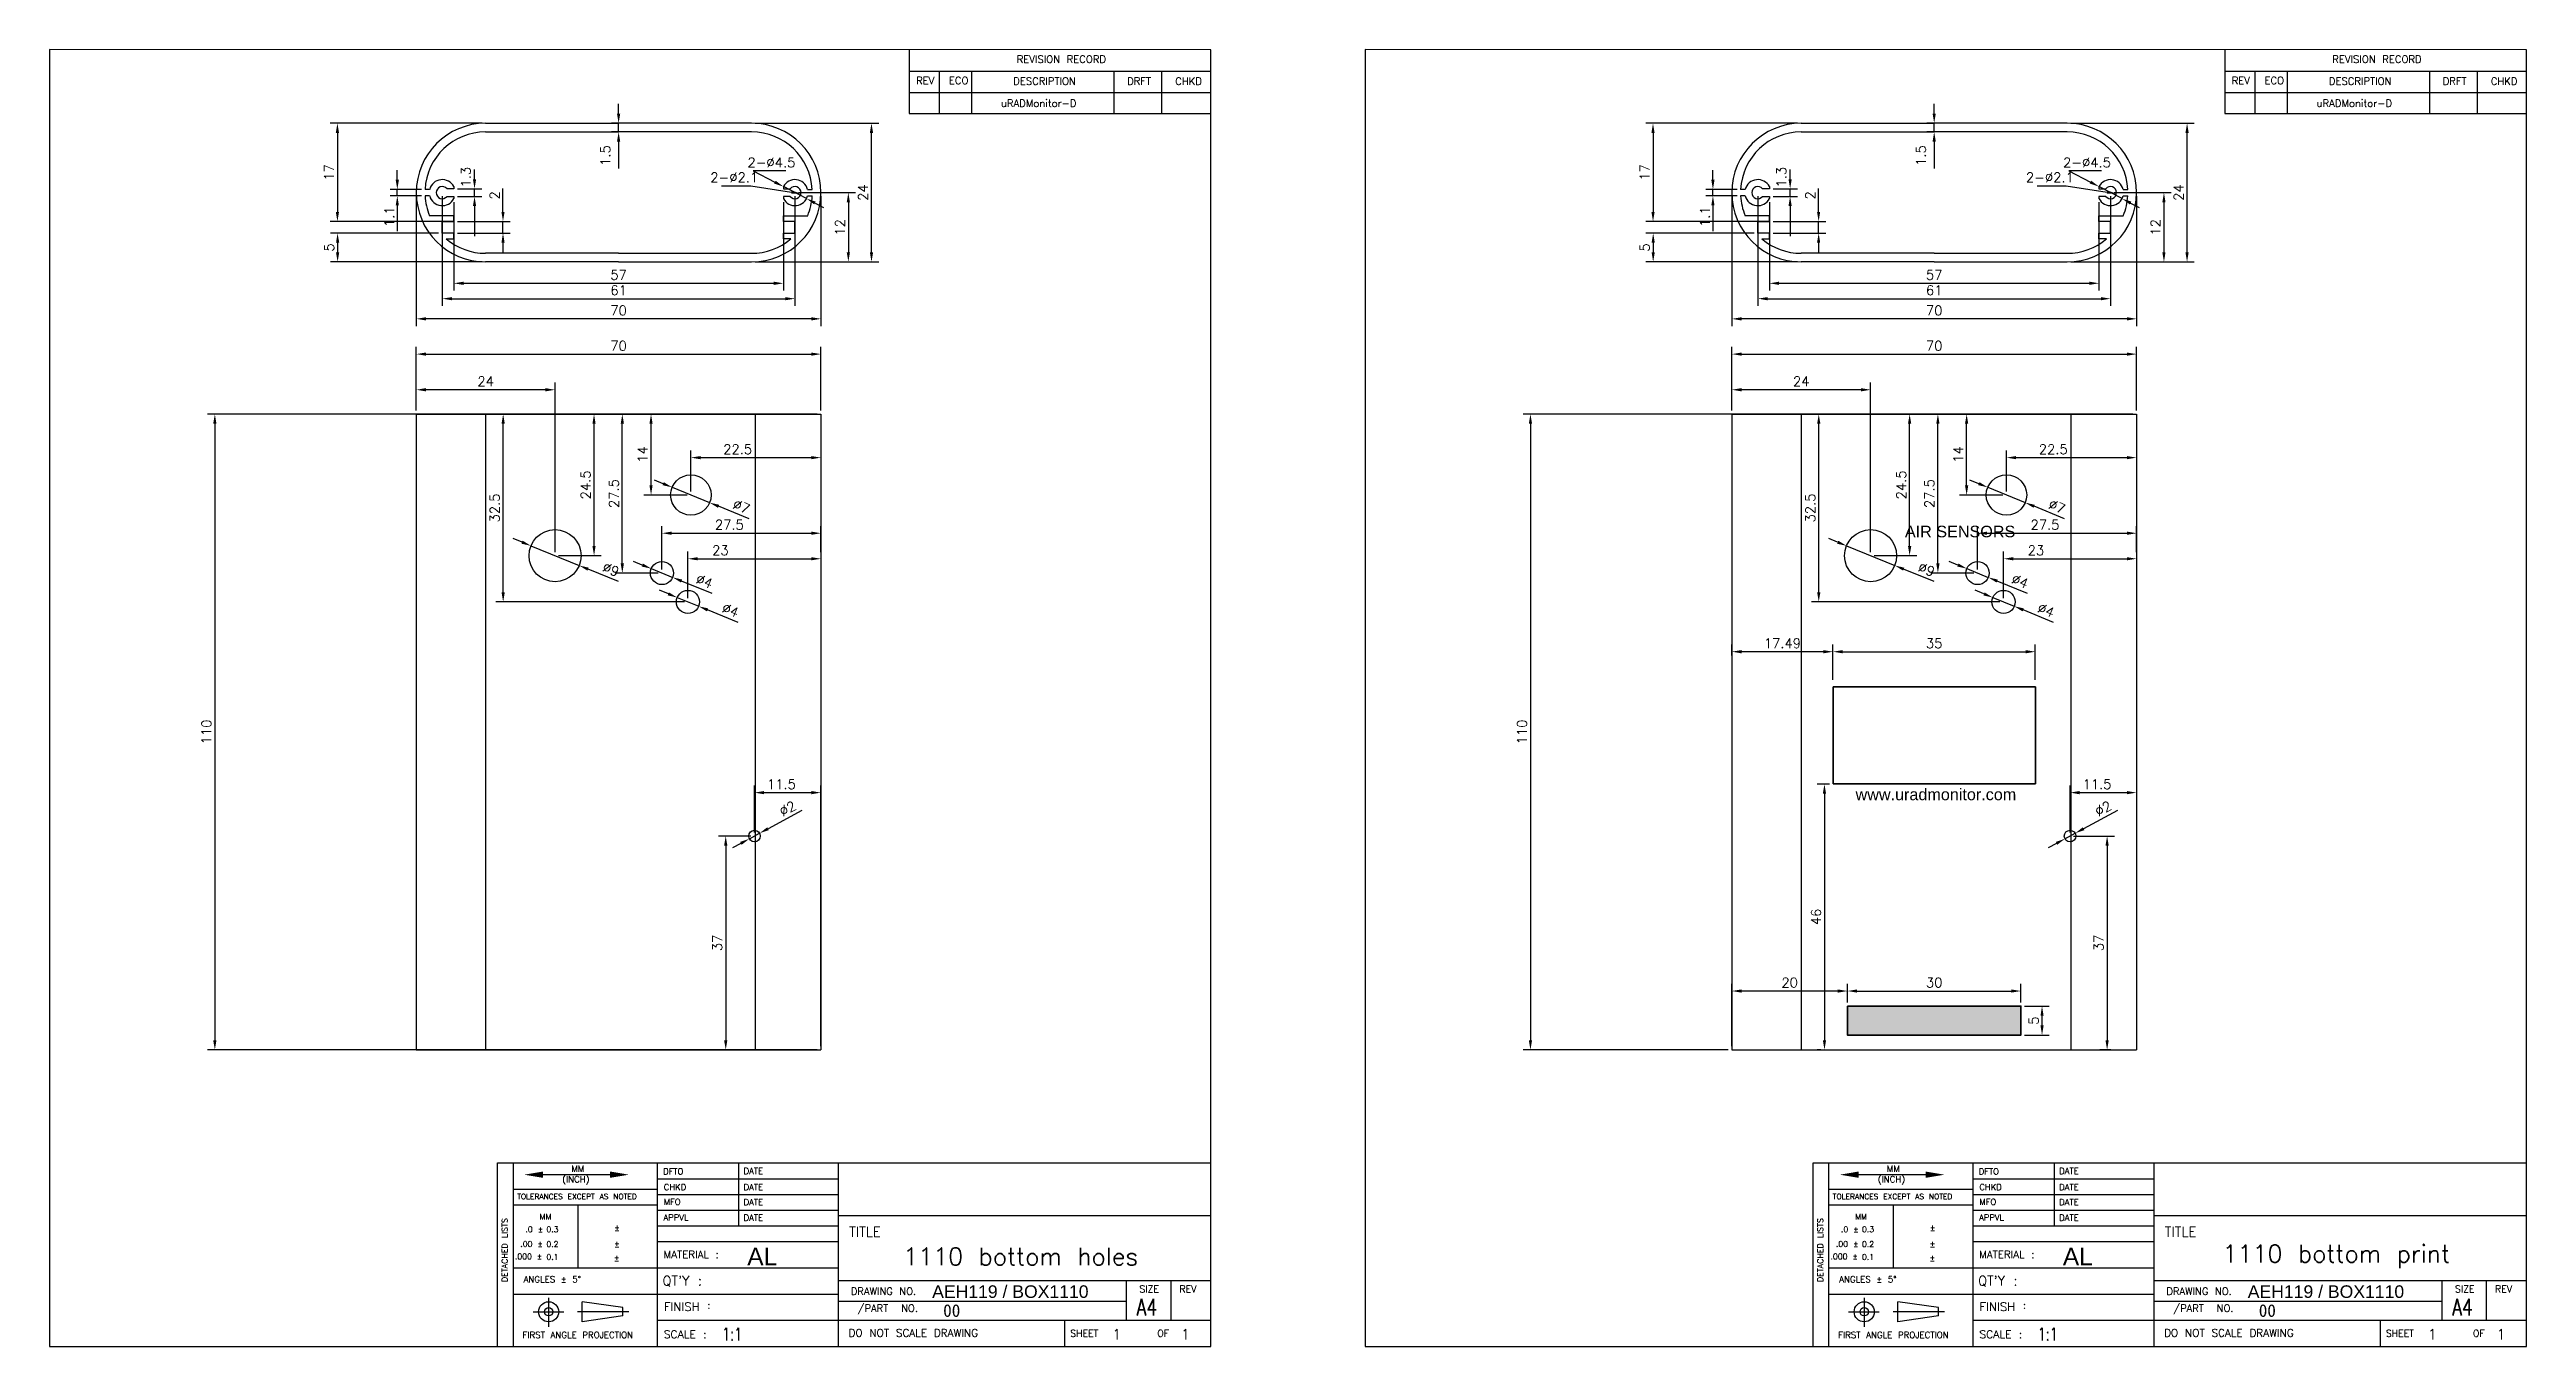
# Model space of a CAD drawing. Header units: millimetres. Extents: x 207 to 635, y 135 to 813.
# Drawn here: x 206.5 to 635, y 278.9 to 503.3 of the extents above; entities that cross this region are included whole.
import ezdxf
from ezdxf.enums import TextEntityAlignment as Align

# ---------------------------------------------------------------- set-up
doc = ezdxf.new("R2010")
doc.units = ezdxf.units.MM
for name, color, linetype, lineweight in [('Callout', 3, 'Continuous', 0), ('CAXA0', 7, 'Continuous', 70), ('Contour line', 1, 'Continuous', 15), ('Draw', 7, 'Continuous', 35), ('TEXT', 6, 'Continuous', 20)]:
    doc.layers.add(name, color=color, linetype=linetype, lineweight=lineweight)
doc.styles.add('_YES', font='ROMANC.SHX', dxfattribs={"height": 1.5})
doc.styles.add('ADESK2', font='romans')
doc.styles.get("Standard").update_dxf_attribs({"font": 'txt.shx'})
doc.styles.add('样式 1', font='Arial.ttf')
doc.dimstyles.new('ISO-25', dxfattribs={"dimtxt": 2.5, "dimasz": 2, "dimexe": 1.25, "dimexo": 0.625, "dimtad": 1, "dimdsep": 46, "dimtxsty": 'Standard', "dimcen": 2.5, "dimclrt": 256, "dimadec": 0, "dimazin": 0, "dimtfac": 1, "dimtmove": 0, "dimatfit": 3, "dimfxl": 1, "dimarcsym": 0})
picture_1 = doc.add_image_def('image1.png', size_in_pixel=(533, 256))

msp = doc.modelspace()

# ---------------------------------------------------------------- texts
at = {"layer": 'Callout', "lineweight": 25, "char_height": 1.6667, "attachment_point": 5, "rotation": 90}
for s, insert in [('1.5', (302.66, 484.908)), ('1.5', (530.222, 484.908)), ('1.3', (278.532, 481.176)), ('1.3', (506.094, 481.176)), ('1.1', (265.302, 474.345)), ('1.1', (492.864, 474.345))]:
    msp.add_mtext(s, dxfattribs=dict(at, insert=insert))
at = {"layer": 'Callout', "lineweight": 25, "char_height": 1.6667, "attachment_point": 5}
for s, insert in [('2-∅4.5', (331.383, 483.72)), ('2-∅4.5', (558.944, 483.72)), ('2-∅2.1', (324.962, 481.143)), ('2-∅2.1', (552.523, 481.143))]:
    msp.add_mtext(s, dxfattribs=dict(at, insert=insert))
at = {"layer": 'CAXA0', "color": 0, "lineweight": 25}
for s, height, p in [('REVISION RECORD', 1.26998, (373.815, 500.948)), ('REVISION RECORD', 1.26998, (601.377, 500.948)), ('ECO', 1.27, (362.086, 497.272)), ('DRFT', 1.27, (392.911, 497.155)), ('CHKD', 1.27, (401.231, 497.135)), ('ECO', 1.27, (589.648, 497.272)), ('DRFT', 1.27, (620.472, 497.155)), ('CHKD', 1.27, (628.793, 497.135)), ('(INCH)', 1.0886, (295.214, 307.272)), ('MM', 1.0886, (296.78, 309.085)), ('DFTO', 1.0581, (312.664, 308.641)), ('(INCH)', 1.0886, (522.775, 307.272)), ('MM', 1.0886, (524.341, 309.085)), ('DFTO', 1.0581, (540.226, 308.641)), ('TOLERANCES EXCEPT AS NOTED', 0.94342, (287.413, 304.362)), ('CHKD', 1.0581, (312.783, 305.931)), ('MFO', 1.0581, (312.772, 303.364)), ('TOLERANCES EXCEPT AS NOTED', 0.94342, (514.974, 304.362)), ('CHKD', 1.0581, (540.344, 305.931)), ('MFO', 1.0581, (540.334, 303.364)), ('MM ', 0.9797, (291.304, 300.822)), ('APPVL', 1.0581, (312.726, 300.676)), ('MM ', 0.9797, (518.865, 300.822)), ('APPVL', 1.0581, (540.287, 300.676)), ('.00 %%P ', 0.9797, (287.958, 296.136)), ('.0 %%P ', 0.9797, (288.833, 298.652)), ('0.3', 0.9797, (292.463, 298.652)), ('0.2', 0.9797, (292.463, 296.095)), (' %%P', 1.0886, (303.184, 296.068)), (' %%P', 1.0886, (303.2, 298.864)), ('TITLE', 1.6764, (344.839, 297.876)), ('.00 %%P ', 0.9797, (515.519, 296.136)), ('.0 %%P ', 0.9797, (516.395, 298.652)), ('0.3', 0.9797, (520.025, 298.652)), ('0.2', 0.9797, (520.025, 296.095)), (' %%P', 1.0886, (530.746, 296.068)), (' %%P', 1.0886, (530.762, 298.864)), ('TITLE', 1.6764, (572.4, 297.876)), ('.000 %%P ', 0.9797, (287.022, 293.966)), ('0.1', 0.9797, (292.463, 293.886)), (' %%P', 1.0886, (303.154, 293.657)), ('MATERIAL :', 1.303, (312.718, 294.145)), ('.000 %%P ', 0.9797, (514.584, 293.966)), ('0.1', 0.9797, (520.025, 293.886)), (' %%P', 1.0886, (530.716, 293.657)), ('MATERIAL :', 1.303, (540.28, 294.145)), ('ANGLES %%P 5%%d', 1.08856, (288.523, 289.967)), ("QT'Y :", 1.6459, (312.558, 289.433)), ('DRAWING NO.', 1.25647, (345.123, 287.804)), ('ANGLES %%P 5%%d', 1.08856, (516.084, 289.967)), ("QT'Y :", 1.6459, (540.119, 289.433)), ('DRAWING NO.', 1.25647, (572.685, 287.804)), ('FINISH', 1.4696, (312.791, 285.026)), ('/PART  NO.', 1.2565, (346.307, 284.872)), ('FINISH', 1.4696, (540.352, 285.026)), ('/PART  NO.', 1.2565, (573.869, 284.872)), ('FIRST ANGLE PROJECTION', 1.08856, (288.347, 280.345)), ('SCALE :', 1.3716, (312.761, 280.3)), ('DO NOT SCALE DRAWING', 1.3226, (344.725, 280.568)), ('FIRST ANGLE PROJECTION', 1.08856, (515.909, 280.345)), ('SCALE :', 1.3716, (540.322, 280.3)), ('DO NOT SCALE DRAWING', 1.3226, (572.287, 280.568))]:
    msp.add_text(s, height=height, dxfattribs=at).set_placement(p)
for s, height, style, p in [('REV', 1.27, 'ADESK2', (356.416, 497.248)), ('DESCRIPTION', 1.26998, 'ADESK2', (373.226, 497.173)), ('REV', 1.27, 'ADESK2', (583.978, 497.248)), ('DESCRIPTION', 1.26998, 'ADESK2', (600.788, 497.173)), ('uRADMonitor-D', 1.26998, 'ADESK2', (371.097, 493.322)), ('uRADMonitor-D', 1.26998, 'ADESK2', (598.658, 493.322)), ('DATE', 1.0613, 'ADESK2', (326.581, 308.716)), ('DATE', 1.0613, 'ADESK2', (554.143, 308.716)), ('DATE', 1.0613, 'ADESK2', (326.581, 305.918)), ('DATE', 1.0613, 'ADESK2', (326.581, 303.327)), ('DATE', 1.0613, 'ADESK2', (554.143, 305.918)), ('DATE', 1.0613, 'ADESK2', (554.143, 303.327)), ('DATE', 1.0613, 'ADESK2', (326.581, 300.632)), ('DATE', 1.0613, 'ADESK2', (554.143, 300.632)), ('SIZE', 1.1793, 'ADESK2', (395.04, 288.242)), ('REV', 1.1793, 'ADESK2', (401.969, 288.242)), ('SIZE', 1.1793, 'ADESK2', (622.602, 288.242)), ('REV', 1.1793, 'ADESK2', (629.53, 288.242)), (':', 1.134, '_YES', (320.327, 285.428)), (':', 1.134, '_YES', (547.888, 285.428)), ('SHEET', 1.1793, 'ADESK2', (383.085, 280.561)), ('OF', 1.1793, 'ADESK2', (398.147, 280.568)), ('SHEET', 1.1793, 'ADESK2', (610.647, 280.561)), ('OF', 1.1793, 'ADESK2', (625.708, 280.568))]:
    msp.add_text(s, height=height, dxfattribs=dict(at, style=style)).set_placement(p)
for p in [(285.744, 290.02), (513.305, 290.02)]:
    msp.add_text('DETACHED LISTS', height=0.99785, rotation=90, dxfattribs=at).set_placement(p)
at = {"layer": 'CAXA0', "color": 0, "lineweight": 25, "width": 0.75}
for p in [(394.577, 284.24), (622.138, 284.24)]:
    msp.add_text('A4', height=2.9028, dxfattribs=at).set_placement(p)
at = {"layer": 'CAXA0', "color": 0, "lineweight": 25}
for s, insert, char_height, width, attachment_point in [('{\\fArial|b0|i0|c0|p34;AL}', (329.799, 294.446), 3.02377, 65.93676, 5), ('1110 bottom holes', (374.495, 294.446), 3.02377, 65.93676, 5), ('{\\fArial|b0|i0|c0|p34;AL}', (557.36, 294.446), 3.02377, 65.93676, 5), ('1110 bottom print', (602.057, 294.446), 3.02377, 65.93676, 5), ('{\\fArial|b0|i0|c0|p32;AEH119 / BOX1110}', (359.195, 289.461), 2.17712, 65.073, 1), ('{\\fArial|b0|i0|c0|p32;AEH119 / BOX1110}', (586.757, 289.461), 2.17712, 65.073, 1), ('{\\fSimSun|b0|i0|c134|p2;00}', (361.099, 286.181), 2.17712, 65.073, 1), ('{\\fSimSun|b0|i0|c134|p2;00}', (588.66, 286.181), 2.17712, 65.073, 1)]:
    msp.add_mtext(s, dxfattribs=dict(at, insert=insert, char_height=char_height, width=width, attachment_point=attachment_point))
at = {"layer": 'CAXA0', "color": 0, "lineweight": 25, "width": 0.75}
for p in [(322.842, 279.937), (550.403, 279.937)]:
    msp.add_attdef('1:1', p, '', height=2.177, dxfattribs=at)
at = {"layer": 'CAXA0', "color": 0, "lineweight": 25}
for p, s in [((390.357, 280.089), 'X'), ((402.245, 280.089), 'Y'), ((617.919, 280.089), 'X'), ((629.807, 280.089), 'Y')]:
    msp.add_attdef('1', p, s, height=1.814, dxfattribs=at)
at = {"layer": 'TEXT', "lineweight": 25, "ltscale": 2, "style": '样式 1'}
for s, p in [('AIR SENSORS', (536.998, 418.875)), ('www.uradmonitor.com', (532.815, 373.392))]:
    msp.add_text(s, height=2, dxfattribs=at).set_placement(p, align=Align.CENTER)

# ---------------------------------------------------------------- blocks, each defined once
blk = doc.blocks.new('*D104')
at = {"layer": 'Callout', "color": 0, "lineweight": -2, "transparency": 16777216}
for p, q in [((336.08, 478.51), (345.95, 478.51)), ((344.7, 476.84), (344.7, 468.18)), ((328.58, 466.51), (345.95, 466.51))]:
    blk.add_line(p, q, dxfattribs=at)
at = {"layer": 'Callout', "color": 0, "lineweight": 35, "transparency": 16777216}
for points in [[(344.42, 476.84), (344.97, 476.84), (344.7, 478.51)], [(344.42, 468.18), (344.97, 468.18), (344.7, 466.51)]]:
    blk.add_solid(points, dxfattribs=at)
at = {"layer": 'Defpoints', "color": 0, "lineweight": 35, "transparency": 16777216}
for p in [(335.46, 478.51), (327.96, 466.51), (344.7, 466.51)]:
    blk.add_point(p, dxfattribs=at)
at = {"layer": 'Callout', "lineweight": 25, "transparency": 16777216, "insert": (343.24, 472.51), "char_height": 1.667, "attachment_point": 5, "rotation": 90}
blk.add_mtext('12', dxfattribs=at)
blk = doc.blocks.new('*D102')
at = {"layer": 'Callout', "color": 0, "lineweight": -2, "transparency": 16777216}
for p, q in [((269.96, 477.89), (269.96, 455.42)), ((339.96, 477.89), (339.96, 455.42)), ((338.29, 456.67), (271.63, 456.67))]:
    blk.add_line(p, q, dxfattribs=at)
at = {"layer": 'Callout', "color": 0, "lineweight": 35, "transparency": 16777216}
for points in [[(271.63, 456.95), (271.63, 456.39), (269.96, 456.67)], [(338.29, 456.95), (338.29, 456.39), (339.96, 456.67)]]:
    blk.add_solid(points, dxfattribs=at)
at = {"layer": 'Defpoints', "color": 0, "lineweight": 35, "transparency": 16777216}
for p in [(269.96, 478.51), (339.96, 478.51), (269.96, 456.67)]:
    blk.add_point(p, dxfattribs=at)
at = {"layer": 'Callout', "lineweight": 25, "transparency": 16777216, "insert": (304.96, 458.13), "char_height": 1.667, "attachment_point": 5}
blk.add_mtext('70', dxfattribs=at)
blk = doc.blocks.new('*D105')
at = {"layer": 'Callout', "color": 0, "lineweight": -2, "transparency": 16777216}
for p, q in [((274.46, 477.89), (274.46, 458.91)), ((335.46, 477.89), (335.46, 458.91)), ((276.13, 460.16), (333.79, 460.16))]:
    blk.add_line(p, q, dxfattribs=at)
at = {"layer": 'Callout', "color": 0, "lineweight": 35, "transparency": 16777216}
for points in [[(276.13, 460.43), (276.13, 459.88), (274.46, 460.16)], [(333.79, 460.43), (333.79, 459.88), (335.46, 460.16)]]:
    blk.add_solid(points, dxfattribs=at)
at = {"layer": 'Defpoints', "color": 0, "lineweight": 35, "transparency": 16777216}
for p in [(274.46, 478.51), (335.46, 478.51), (335.46, 460.16)]:
    blk.add_point(p, dxfattribs=at)
at = {"layer": 'Callout', "lineweight": 25, "transparency": 16777216, "insert": (304.96, 461.61), "char_height": 1.667, "attachment_point": 5}
blk.add_mtext('61', dxfattribs=at)
blk = doc.blocks.new('*D106')
at = {"layer": 'Callout', "color": 0, "lineweight": -2, "transparency": 16777216}
for p, q in [((276.46, 476.85), (276.46, 461.57)), ((333.46, 476.85), (333.46, 461.57)), ((278.13, 462.82), (331.79, 462.82))]:
    blk.add_line(p, q, dxfattribs=at)
at = {"layer": 'Callout', "color": 0, "lineweight": 35, "transparency": 16777216}
for points in [[(278.13, 463.1), (278.13, 462.54), (276.46, 462.82)], [(331.79, 463.1), (331.79, 462.54), (333.46, 462.82)]]:
    blk.add_solid(points, dxfattribs=at)
at = {"layer": 'Defpoints', "color": 0, "lineweight": 35, "transparency": 16777216}
for p in [(276.46, 477.48), (333.46, 477.48), (333.46, 462.82)]:
    blk.add_point(p, dxfattribs=at)
at = {"layer": 'Callout', "lineweight": 25, "transparency": 16777216, "insert": (304.96, 464.28), "char_height": 1.667, "attachment_point": 5}
blk.add_mtext('57', dxfattribs=at)
blk = doc.blocks.new('*D107')
at = {"layer": 'Callout', "color": 0, "lineweight": -2, "transparency": 16777216}
for p, q in [((328.58, 490.51), (349.95, 490.51)), ((348.7, 468.18), (348.7, 488.84)), ((329.21, 466.51), (349.95, 466.51))]:
    blk.add_line(p, q, dxfattribs=at)
at = {"layer": 'Callout', "color": 0, "lineweight": 35, "transparency": 16777216}
for points in [[(348.42, 488.84), (348.98, 488.84), (348.7, 490.51)], [(348.42, 468.18), (348.98, 468.18), (348.7, 466.51)]]:
    blk.add_solid(points, dxfattribs=at)
at = {"layer": 'Defpoints', "color": 0, "lineweight": 35, "transparency": 16777216}
for p in [(327.96, 490.51), (348.7, 490.51), (328.58, 466.51)]:
    blk.add_point(p, dxfattribs=at)
at = {"layer": 'Callout', "lineweight": 25, "transparency": 16777216, "insert": (347.24, 478.51), "char_height": 1.667, "attachment_point": 5, "rotation": 90}
blk.add_mtext('24', dxfattribs=at)
blk = doc.blocks.new('*D108')
at = {"layer": 'Callout', "color": 0, "lineweight": -2, "transparency": 16777216}
for p, q in [((339.33, 440.19), (233.87, 440.19)), ((235.12, 438.53), (235.12, 331.86)), ((339.33, 330.19), (233.87, 330.19))]:
    blk.add_line(p, q, dxfattribs=at)
at = {"layer": 'Callout', "color": 0, "lineweight": 35, "transparency": 16777216}
for points in [[(234.84, 438.53), (235.4, 438.53), (235.12, 440.19)], [(234.84, 331.86), (235.4, 331.86), (235.12, 330.19)]]:
    blk.add_solid(points, dxfattribs=at)
at = {"layer": 'Defpoints', "color": 0, "lineweight": 35, "transparency": 16777216}
for p in [(339.96, 440.19), (235.12, 330.19), (339.96, 330.19)]:
    blk.add_point(p, dxfattribs=at)
at = {"layer": 'Callout', "lineweight": 25, "transparency": 16777216, "insert": (233.66, 385.19), "char_height": 1.667, "attachment_point": 5, "rotation": 90}
blk.add_mtext('110', dxfattribs=at)
blk = doc.blocks.new('*D103')
at = {"layer": 'Callout', "color": 0, "lineweight": -2, "transparency": 16777216}
for p, q in [((284.96, 475.18), (284.96, 479.2)), ((277.08, 473.51), (286.21, 473.51)), ((277.08, 471.51), (286.21, 471.51)), ((284.96, 471.51), (284.96, 473.51)), ((284.96, 469.84), (284.96, 468.18))]:
    blk.add_line(p, q, dxfattribs=at)
at = {"layer": 'Callout', "color": 0, "lineweight": 35, "transparency": 16777216}
for points in [[(284.69, 475.18), (285.24, 475.18), (284.96, 473.51)], [(284.69, 469.84), (285.24, 469.84), (284.96, 471.51)]]:
    blk.add_solid(points, dxfattribs=at)
at = {"layer": 'Defpoints', "color": 0, "lineweight": 35, "transparency": 16777216}
for p in [(276.46, 473.51), (276.46, 471.51), (284.96, 473.51)]:
    blk.add_point(p, dxfattribs=at)
at = {"layer": 'Callout', "lineweight": 35, "transparency": 16777216, "insert": (283.51, 478.02), "char_height": 1.67, "attachment_point": 5, "rotation": 90}
blk.add_mtext('2', dxfattribs=at)
blk = doc.blocks.new('*D109')
at = {"layer": 'Callout', "color": 0, "lineweight": -2, "transparency": 16777216}
for p, q in [((273.83, 471.51), (255.1, 471.51)), ((256.35, 469.84), (256.35, 468.18)), ((281.33, 466.51), (255.1, 466.51))]:
    blk.add_line(p, q, dxfattribs=at)
at = {"layer": 'Callout', "color": 0, "lineweight": 35, "transparency": 16777216}
for points in [[(256.08, 469.84), (256.63, 469.84), (256.35, 471.51)], [(256.08, 468.18), (256.63, 468.18), (256.35, 466.51)]]:
    blk.add_solid(points, dxfattribs=at)
at = {"layer": 'Defpoints', "color": 0, "lineweight": 35, "transparency": 16777216}
for p in [(274.46, 471.51), (256.35, 466.51), (281.96, 466.51)]:
    blk.add_point(p, dxfattribs=at)
at = {"layer": 'Callout', "lineweight": 35, "transparency": 16777216, "insert": (254.9, 469.01), "char_height": 1.67, "attachment_point": 5, "rotation": 90}
blk.add_mtext('5', dxfattribs=at)
blk = doc.blocks.new('*D110')
at = {"layer": 'Callout', "color": 0, "lineweight": -2, "transparency": 16777216}
for p, q in [((281.33, 490.51), (255.07, 490.51)), ((256.32, 488.84), (256.32, 475.18)), ((276.46, 473.51), (255.07, 473.51))]:
    blk.add_line(p, q, dxfattribs=at)
at = {"layer": 'Callout', "color": 0, "lineweight": 35, "transparency": 16777216}
for points in [[(256.04, 488.84), (256.6, 488.84), (256.32, 490.51)], [(256.04, 475.18), (256.6, 475.18), (256.32, 473.51)]]:
    blk.add_solid(points, dxfattribs=at)
at = {"layer": 'Defpoints', "color": 0, "lineweight": 35, "transparency": 16777216}
for p in [(281.96, 490.51), (256.32, 473.51), (277.08, 473.51)]:
    blk.add_point(p, dxfattribs=at)
at = {"layer": 'Callout', "lineweight": 35, "transparency": 16777216, "insert": (254.86, 482.01), "char_height": 1.667, "attachment_point": 5, "rotation": 90}
blk.add_mtext('17', dxfattribs=at)
blk = doc.blocks.new('*D111')
at = {"layer": 'Callout', "color": 0, "lineweight": -2, "transparency": 16777216}
for p, q in [((269.96, 440.82), (269.96, 451.82)), ((271.63, 450.57), (338.29, 450.57)), ((339.96, 440.82), (339.96, 451.82))]:
    blk.add_line(p, q, dxfattribs=at)
at = {"layer": 'Callout', "color": 0, "lineweight": 35, "transparency": 16777216}
for points in [[(271.63, 450.84), (271.63, 450.29), (269.96, 450.57)], [(338.29, 450.84), (338.29, 450.29), (339.96, 450.57)]]:
    blk.add_solid(points, dxfattribs=at)
at = {"layer": 'Defpoints', "color": 0, "lineweight": 35, "transparency": 16777216}
for p in [(339.96, 450.57), (269.96, 440.19), (339.96, 440.19)]:
    blk.add_point(p, dxfattribs=at)
at = {"layer": 'Callout', "lineweight": 35, "transparency": 16777216, "insert": (304.96, 452.02), "char_height": 1.667, "attachment_point": 5}
blk.add_mtext('70', dxfattribs=at)
blk = doc.blocks.new('*D112')
at = {"layer": 'Callout', "color": 0, "lineweight": -2, "transparency": 16777216}
for p, q in [((288.25, 418.03), (286.71, 418.66)), ((289.8, 417.4), (298.13, 414)), ((304.94, 411.21), (299.67, 413.36))]:
    blk.add_line(p, q, dxfattribs=at)
at = {"layer": 'Callout', "color": 0, "lineweight": 35, "transparency": 16777216}
for points in [[(288.36, 418.29), (288.15, 417.77), (289.8, 417.4)], [(299.78, 413.62), (299.57, 413.11), (298.13, 414)]]:
    blk.add_solid(points, dxfattribs=at)
at = {"layer": 'Defpoints', "color": 0, "lineweight": 35, "transparency": 16777216}
for p in [(289.8, 417.4), (298.13, 414)]:
    blk.add_point(p, dxfattribs=at)
at = {"layer": 'Callout', "lineweight": 25, "transparency": 16777216, "insert": (303.63, 413.32), "char_height": 1.667, "attachment_point": 5, "rotation": 337.7794}
blk.add_mtext('∅9', dxfattribs=at)
blk = doc.blocks.new('*D113')
at = {"layer": 'Callout', "color": 0, "lineweight": -2, "transparency": 16777216}
for p, q in [((327.96, 440.19), (299.46, 440.19)), ((300.71, 417.36), (300.71, 438.53)), ((294.59, 415.7), (301.96, 415.7))]:
    blk.add_line(p, q, dxfattribs=at)
at = {"layer": 'Callout', "color": 0, "lineweight": 35, "transparency": 16777216}
for points in [[(300.43, 438.53), (300.98, 438.53), (300.71, 440.19)], [(300.43, 417.36), (300.98, 417.36), (300.71, 415.7)]]:
    blk.add_solid(points, dxfattribs=at)
at = {"layer": 'Defpoints', "color": 0, "lineweight": 35, "transparency": 16777216}
for p in [(300.71, 440.19), (328.58, 440.19), (293.96, 415.7)]:
    blk.add_point(p, dxfattribs=at)
at = {"layer": 'Callout', "lineweight": 35, "transparency": 16777216, "insert": (299.25, 427.94), "char_height": 1.667, "attachment_point": 5, "rotation": 90}
blk.add_mtext('24.5', dxfattribs=at)
blk = doc.blocks.new('*D114')
at = {"layer": 'Callout', "color": 0, "lineweight": -2, "transparency": 16777216}
for p, q in [((269.96, 441.44), (269.96, 445.65)), ((293.96, 416.32), (293.96, 445.65)), ((292.3, 444.4), (271.63, 444.4))]:
    blk.add_line(p, q, dxfattribs=at)
at = {"layer": 'Callout', "color": 0, "lineweight": 35, "transparency": 16777216}
for points in [[(271.63, 444.68), (271.63, 444.12), (269.96, 444.4)], [(292.3, 444.68), (292.3, 444.12), (293.96, 444.4)]]:
    blk.add_solid(points, dxfattribs=at)
at = {"layer": 'Defpoints', "color": 0, "lineweight": 35, "transparency": 16777216}
for p in [(269.96, 444.4), (269.96, 440.82), (293.96, 415.7)]:
    blk.add_point(p, dxfattribs=at)
at = {"layer": 'Callout', "lineweight": 35, "transparency": 16777216, "insert": (281.96, 445.86), "char_height": 1.667, "attachment_point": 5}
blk.add_mtext('24', dxfattribs=at)
blk = doc.blocks.new('*D115')
at = {"layer": 'Callout', "color": 0, "lineweight": -2, "transparency": 16777216}
for p, q in [((312.68, 428.15), (311.14, 428.78)), ((314.22, 427.52), (320.7, 424.87)), ((327.52, 422.09), (322.24, 424.24))]:
    blk.add_line(p, q, dxfattribs=at)
at = {"layer": 'Callout', "color": 0, "lineweight": 35, "transparency": 16777216}
for points in [[(312.78, 428.41), (312.57, 427.89), (314.22, 427.52)], [(322.35, 424.5), (322.14, 423.98), (320.7, 424.87)]]:
    blk.add_solid(points, dxfattribs=at)
at = {"layer": 'Defpoints', "color": 0, "lineweight": 35, "transparency": 16777216}
for p in [(314.22, 427.52), (320.7, 424.87)]:
    blk.add_point(p, dxfattribs=at)
at = {"layer": 'Callout', "lineweight": 25, "transparency": 16777216, "insert": (326.2, 424.2), "char_height": 1.667, "attachment_point": 5, "rotation": 337.7794}
blk.add_mtext('∅7', dxfattribs=at)
blk = doc.blocks.new('*D116')
at = {"layer": 'Callout', "color": 0, "lineweight": -2, "transparency": 16777216}
for p, q in [((270.58, 440.19), (311.82, 440.19)), ((310.57, 427.86), (310.57, 438.53)), ((316.84, 426.19), (309.32, 426.19))]:
    blk.add_line(p, q, dxfattribs=at)
at = {"layer": 'Callout', "color": 0, "lineweight": 35, "transparency": 16777216}
for points in [[(310.29, 438.53), (310.84, 438.53), (310.57, 440.19)], [(310.29, 427.86), (310.84, 427.86), (310.57, 426.19)]]:
    blk.add_solid(points, dxfattribs=at)
at = {"layer": 'Defpoints', "color": 0, "lineweight": 35, "transparency": 16777216}
for p in [(269.96, 440.19), (310.57, 440.19), (317.46, 426.19)]:
    blk.add_point(p, dxfattribs=at)
at = {"layer": 'Callout', "lineweight": 35, "transparency": 16777216, "insert": (309.11, 433.19), "char_height": 1.667, "attachment_point": 5, "rotation": 90}
blk.add_mtext('14', dxfattribs=at)
blk = doc.blocks.new('*D117')
at = {"layer": 'Callout', "color": 0, "lineweight": -2, "transparency": 16777216}
for p, q in [((339.96, 439.57), (339.96, 431.41)), ((317.46, 426.82), (317.46, 433.91)), ((319.13, 432.66), (338.29, 432.66))]:
    blk.add_line(p, q, dxfattribs=at)
at = {"layer": 'Callout', "color": 0, "lineweight": 35, "transparency": 16777216}
for points in [[(319.13, 432.93), (319.13, 432.38), (317.46, 432.66)], [(338.29, 432.93), (338.29, 432.38), (339.96, 432.66)]]:
    blk.add_solid(points, dxfattribs=at)
at = {"layer": 'Defpoints', "color": 0, "lineweight": 35, "transparency": 16777216}
for p in [(339.96, 440.19), (339.96, 432.66), (317.46, 426.19)]:
    blk.add_point(p, dxfattribs=at)
at = {"layer": 'Callout', "lineweight": 35, "transparency": 16777216, "insert": (325.55, 434.11), "char_height": 1.667, "attachment_point": 5}
blk.add_mtext('22.5', dxfattribs=at)
blk = doc.blocks.new('*D118')
at = {"layer": 'Callout', "color": 0, "lineweight": -2, "transparency": 16777216}
for p, q in [((313.56, 409.08), (312.02, 409.71)), ((315.1, 408.45), (318.81, 406.94)), ((325.62, 404.16), (320.35, 406.31))]:
    blk.add_line(p, q, dxfattribs=at)
at = {"layer": 'Callout', "color": 0, "lineweight": 35, "transparency": 16777216}
for points in [[(313.67, 409.34), (313.45, 408.83), (315.1, 408.45)], [(320.45, 406.57), (320.24, 406.05), (318.81, 406.94)]]:
    blk.add_solid(points, dxfattribs=at)
at = {"layer": 'Defpoints', "color": 0, "lineweight": 35, "transparency": 16777216}
for p in [(315.1, 408.45), (318.81, 406.94)]:
    blk.add_point(p, dxfattribs=at)
at = {"layer": 'Callout', "lineweight": 25, "transparency": 16777216, "insert": (324.31, 406.27), "char_height": 1.667, "attachment_point": 5, "rotation": 337.7794}
blk.add_mtext('∅4', dxfattribs=at)
blk = doc.blocks.new('*D119')
at = {"layer": 'Callout', "color": 0, "lineweight": -2, "transparency": 16777216}
for p, q in [((339.96, 439.57), (339.96, 413.91)), ((316.95, 408.32), (316.95, 416.41)), ((318.62, 415.16), (338.29, 415.16))]:
    blk.add_line(p, q, dxfattribs=at)
at = {"layer": 'Callout', "color": 0, "lineweight": 35, "transparency": 16777216}
for points in [[(318.62, 415.44), (318.62, 414.89), (316.95, 415.16)], [(338.29, 415.44), (338.29, 414.89), (339.96, 415.16)]]:
    blk.add_solid(points, dxfattribs=at)
at = {"layer": 'Defpoints', "color": 0, "lineweight": 35, "transparency": 16777216}
for p in [(339.96, 440.19), (339.96, 415.16), (316.95, 407.7)]:
    blk.add_point(p, dxfattribs=at)
at = {"layer": 'Callout', "lineweight": 35, "transparency": 16777216, "insert": (322.56, 416.62), "char_height": 1.667, "attachment_point": 5}
blk.add_mtext('23', dxfattribs=at)
blk = doc.blocks.new('*D120')
at = {"layer": 'Callout', "color": 0, "lineweight": -2, "transparency": 16777216}
for p, q in [((269.96, 440.19), (286.24, 440.19)), ((284.99, 409.36), (284.99, 438.53)), ((316.33, 407.7), (283.74, 407.7))]:
    blk.add_line(p, q, dxfattribs=at)
at = {"layer": 'Callout', "color": 0, "lineweight": 35, "transparency": 16777216}
for points in [[(284.71, 438.53), (285.27, 438.53), (284.99, 440.19)], [(284.71, 409.36), (285.27, 409.36), (284.99, 407.7)]]:
    blk.add_solid(points, dxfattribs=at)
at = {"layer": 'Defpoints', "color": 0, "lineweight": 35, "transparency": 16777216}
for p in [(269.33, 440.19), (284.99, 440.19), (316.95, 407.7)]:
    blk.add_point(p, dxfattribs=at)
at = {"layer": 'Callout', "lineweight": 35, "transparency": 16777216, "insert": (283.53, 423.94), "char_height": 1.667, "attachment_point": 5, "rotation": 90}
blk.add_mtext('32.5', dxfattribs=at)
blk = doc.blocks.new('*D121')
at = {"layer": 'Callout', "color": 0, "lineweight": -2, "transparency": 16777216}
for p, q in [((309.06, 414.08), (307.52, 414.71)), ((310.61, 413.45), (314.31, 411.94)), ((321.12, 409.15), (315.85, 411.31))]:
    blk.add_line(p, q, dxfattribs=at)
at = {"layer": 'Callout', "color": 0, "lineweight": 35, "transparency": 16777216}
for points in [[(309.17, 414.34), (308.96, 413.82), (310.61, 413.45)], [(315.96, 411.56), (315.75, 411.05), (314.31, 411.94)]]:
    blk.add_solid(points, dxfattribs=at)
at = {"layer": 'Defpoints', "color": 0, "lineweight": 35, "transparency": 16777216}
for p in [(310.61, 413.45), (314.31, 411.94)]:
    blk.add_point(p, dxfattribs=at)
at = {"layer": 'Callout', "lineweight": 25, "transparency": 16777216, "insert": (319.81, 411.26), "char_height": 1.667, "attachment_point": 5, "rotation": 337.7794}
blk.add_mtext('∅4', dxfattribs=at)
blk = doc.blocks.new('*D122')
at = {"layer": 'Callout', "color": 0, "lineweight": -2, "transparency": 16777216}
for p, q in [((270.58, 440.19), (306.85, 440.19)), ((305.6, 414.36), (305.6, 438.53)), ((311.83, 412.69), (304.35, 412.69))]:
    blk.add_line(p, q, dxfattribs=at)
at = {"layer": 'Callout', "color": 0, "lineweight": 35, "transparency": 16777216}
for points in [[(305.32, 438.53), (305.88, 438.53), (305.6, 440.19)], [(305.32, 414.36), (305.88, 414.36), (305.6, 412.69)]]:
    blk.add_solid(points, dxfattribs=at)
at = {"layer": 'Defpoints', "color": 0, "lineweight": 35, "transparency": 16777216}
for p in [(269.96, 440.19), (305.6, 440.19), (312.46, 412.69)]:
    blk.add_point(p, dxfattribs=at)
at = {"layer": 'Callout', "lineweight": 35, "transparency": 16777216, "insert": (304.14, 426.44), "char_height": 1.667, "attachment_point": 5, "rotation": 90}
blk.add_mtext('27.5', dxfattribs=at)
blk = doc.blocks.new('*D123')
at = {"layer": 'Callout', "color": 0, "lineweight": -2, "transparency": 16777216}
for p, q in [((312.46, 413.32), (312.46, 420.83)), ((339.96, 416.32), (339.96, 420.83)), ((314.12, 419.58), (338.29, 419.58))]:
    blk.add_line(p, q, dxfattribs=at)
at = {"layer": 'Callout', "color": 0, "lineweight": 35, "transparency": 16777216}
for points in [[(314.12, 419.86), (314.12, 419.3), (312.46, 419.58)], [(338.29, 419.86), (338.29, 419.3), (339.96, 419.58)]]:
    blk.add_solid(points, dxfattribs=at)
at = {"layer": 'Defpoints', "color": 0, "lineweight": 35, "transparency": 16777216}
for p in [(339.96, 419.58), (339.96, 415.7), (312.46, 412.69)]:
    blk.add_point(p, dxfattribs=at)
at = {"layer": 'Callout', "lineweight": 35, "transparency": 16777216, "insert": (324.12, 421.04), "char_height": 1.667, "attachment_point": 5}
blk.add_mtext('27.5', dxfattribs=at)
blk = doc.blocks.new('*D124')
at = {"layer": 'Callout', "color": 0, "lineweight": -2, "transparency": 16777216}
for p, q in [((336.65, 371.63), (330.8, 368.46)), ((326.11, 365.92), (324.64, 365.13)), ((327.58, 366.72), (329.34, 367.67))]:
    blk.add_line(p, q, dxfattribs=at)
at = {"layer": 'Callout', "color": 0, "lineweight": 35, "transparency": 16777216}
for points in [[(330.67, 368.71), (330.93, 368.22), (329.34, 367.67)], [(325.98, 366.17), (326.24, 365.68), (327.58, 366.72)]]:
    blk.add_solid(points, dxfattribs=at)
at = {"layer": 'Defpoints', "color": 0, "lineweight": 35, "transparency": 16777216}
for p in [(327.58, 366.72), (329.34, 367.67)]:
    blk.add_point(p, dxfattribs=at)
at = {"layer": 'Callout', "lineweight": 25, "transparency": 16777216, "insert": (334.19, 371.95), "char_height": 1.667, "attachment_point": 5, "rotation": 28.4135}
blk.add_mtext('∅2', dxfattribs=at)
blk = doc.blocks.new('*D125')
at = {"layer": 'Callout', "color": 0, "lineweight": -2, "transparency": 16777216}
for p, q in [((327.83, 367.19), (322.24, 367.19)), ((323.49, 365.53), (323.49, 331.86)), ((269.96, 330.19), (324.74, 330.19))]:
    blk.add_line(p, q, dxfattribs=at)
at = {"layer": 'Callout', "color": 0, "lineweight": 35, "transparency": 16777216}
for points in [[(323.21, 365.53), (323.77, 365.53), (323.49, 367.19)], [(323.21, 331.86), (323.77, 331.86), (323.49, 330.19)]]:
    blk.add_solid(points, dxfattribs=at)
at = {"layer": 'Defpoints', "color": 0, "lineweight": 35, "transparency": 16777216}
for p in [(328.46, 367.19), (269.33, 330.19), (323.49, 330.19)]:
    blk.add_point(p, dxfattribs=at)
at = {"layer": 'Callout', "lineweight": 35, "transparency": 16777216, "insert": (322.03, 348.69), "char_height": 1.667, "attachment_point": 5, "rotation": 90}
blk.add_mtext('37', dxfattribs=at)
blk = doc.blocks.new('*D126')
at = {"layer": 'Callout', "color": 0, "lineweight": -2, "transparency": 16777216}
for p, q in [((328.46, 367.82), (328.46, 375.95)), ((330.12, 374.7), (338.29, 374.7)), ((339.96, 330.82), (339.96, 375.95))]:
    blk.add_line(p, q, dxfattribs=at)
at = {"layer": 'Callout', "color": 0, "lineweight": 35, "transparency": 16777216}
for points in [[(330.12, 374.98), (330.12, 374.42), (328.46, 374.7)], [(338.29, 374.98), (338.29, 374.42), (339.96, 374.7)]]:
    blk.add_solid(points, dxfattribs=at)
at = {"layer": 'Defpoints', "color": 0, "lineweight": 35, "transparency": 16777216}
for p in [(339.96, 374.7), (328.46, 367.19), (339.96, 330.19)]:
    blk.add_point(p, dxfattribs=at)
at = {"layer": 'Callout', "lineweight": 35, "transparency": 16777216, "insert": (333.12, 376.16), "char_height": 1.667, "attachment_point": 5}
blk.add_mtext('11.5', dxfattribs=at)
blk = doc.blocks.new('*D130')
at = {"layer": 'Callout', "color": 0, "lineweight": -2, "transparency": 16777216}
for p, q in [((563.65, 478.51), (573.51, 478.51)), ((572.26, 476.84), (572.26, 468.18)), ((556.15, 466.51), (573.51, 466.51))]:
    blk.add_line(p, q, dxfattribs=at)
at = {"layer": 'Callout', "color": 0, "lineweight": 35, "transparency": 16777216}
for points in [[(571.98, 476.84), (572.53, 476.84), (572.26, 478.51)], [(571.98, 468.18), (572.53, 468.18), (572.26, 466.51)]]:
    blk.add_solid(points, dxfattribs=at)
at = {"layer": 'Defpoints', "color": 0, "lineweight": 35, "transparency": 16777216}
for p in [(563.02, 478.51), (555.52, 466.51), (572.26, 466.51)]:
    blk.add_point(p, dxfattribs=at)
at = {"layer": 'Callout', "lineweight": 25, "transparency": 16777216, "insert": (570.8, 472.51), "char_height": 1.667, "attachment_point": 5, "rotation": 90}
blk.add_mtext('12', dxfattribs=at)
blk = doc.blocks.new('*D128')
at = {"layer": 'Callout', "color": 0, "lineweight": -2, "transparency": 16777216}
for p, q in [((497.52, 477.89), (497.52, 455.42)), ((567.52, 477.89), (567.52, 455.42)), ((565.85, 456.67), (499.19, 456.67))]:
    blk.add_line(p, q, dxfattribs=at)
at = {"layer": 'Callout', "color": 0, "lineweight": 35, "transparency": 16777216}
for points in [[(499.19, 456.95), (499.19, 456.39), (497.52, 456.67)], [(565.85, 456.95), (565.85, 456.39), (567.52, 456.67)]]:
    blk.add_solid(points, dxfattribs=at)
at = {"layer": 'Defpoints', "color": 0, "lineweight": 35, "transparency": 16777216}
for p in [(497.52, 478.51), (567.52, 478.51), (497.52, 456.67)]:
    blk.add_point(p, dxfattribs=at)
at = {"layer": 'Callout', "lineweight": 25, "transparency": 16777216, "insert": (532.52, 458.13), "char_height": 1.667, "attachment_point": 5}
blk.add_mtext('70', dxfattribs=at)
blk = doc.blocks.new('*D131')
at = {"layer": 'Callout', "color": 0, "lineweight": -2, "transparency": 16777216}
for p, q in [((502.02, 477.89), (502.02, 458.91)), ((563.02, 477.89), (563.02, 458.91)), ((503.69, 460.16), (561.35, 460.16))]:
    blk.add_line(p, q, dxfattribs=at)
at = {"layer": 'Callout', "color": 0, "lineweight": 35, "transparency": 16777216}
for points in [[(503.69, 460.43), (503.69, 459.88), (502.02, 460.16)], [(561.35, 460.43), (561.35, 459.88), (563.02, 460.16)]]:
    blk.add_solid(points, dxfattribs=at)
at = {"layer": 'Defpoints', "color": 0, "lineweight": 35, "transparency": 16777216}
for p in [(502.02, 478.51), (563.02, 478.51), (563.02, 460.16)]:
    blk.add_point(p, dxfattribs=at)
at = {"layer": 'Callout', "lineweight": 25, "transparency": 16777216, "insert": (532.52, 461.61), "char_height": 1.667, "attachment_point": 5}
blk.add_mtext('61', dxfattribs=at)
blk = doc.blocks.new('*D132')
at = {"layer": 'Callout', "color": 0, "lineweight": -2, "transparency": 16777216}
for p, q in [((504.02, 476.85), (504.02, 461.57)), ((561.02, 476.85), (561.02, 461.57)), ((505.69, 462.82), (559.35, 462.82))]:
    blk.add_line(p, q, dxfattribs=at)
at = {"layer": 'Callout', "color": 0, "lineweight": 35, "transparency": 16777216}
for points in [[(505.69, 463.1), (505.69, 462.54), (504.02, 462.82)], [(559.35, 463.1), (559.35, 462.54), (561.02, 462.82)]]:
    blk.add_solid(points, dxfattribs=at)
at = {"layer": 'Defpoints', "color": 0, "lineweight": 35, "transparency": 16777216}
for p in [(504.02, 477.48), (561.02, 477.48), (561.02, 462.82)]:
    blk.add_point(p, dxfattribs=at)
at = {"layer": 'Callout', "lineweight": 25, "transparency": 16777216, "insert": (532.52, 464.28), "char_height": 1.667, "attachment_point": 5}
blk.add_mtext('57', dxfattribs=at)
blk = doc.blocks.new('*D133')
at = {"layer": 'Callout', "color": 0, "lineweight": -2, "transparency": 16777216}
for p, q in [((556.15, 490.51), (577.51, 490.51)), ((576.26, 468.18), (576.26, 488.84)), ((556.77, 466.51), (577.51, 466.51))]:
    blk.add_line(p, q, dxfattribs=at)
at = {"layer": 'Callout', "color": 0, "lineweight": 35, "transparency": 16777216}
for points in [[(575.98, 488.84), (576.54, 488.84), (576.26, 490.51)], [(575.98, 468.18), (576.54, 468.18), (576.26, 466.51)]]:
    blk.add_solid(points, dxfattribs=at)
at = {"layer": 'Defpoints', "color": 0, "lineweight": 35, "transparency": 16777216}
for p in [(555.52, 490.51), (576.26, 490.51), (556.15, 466.51)]:
    blk.add_point(p, dxfattribs=at)
at = {"layer": 'Callout', "lineweight": 25, "transparency": 16777216, "insert": (574.8, 478.51), "char_height": 1.667, "attachment_point": 5, "rotation": 90}
blk.add_mtext('24', dxfattribs=at)
blk = doc.blocks.new('*D134')
at = {"layer": 'Callout', "color": 0, "lineweight": -2, "transparency": 16777216}
for p, q in [((566.9, 440.19), (461.43, 440.19)), ((462.68, 438.53), (462.68, 331.86)), ((496.9, 330.19), (461.43, 330.19))]:
    blk.add_line(p, q, dxfattribs=at)
at = {"layer": 'Callout', "color": 0, "lineweight": 35, "transparency": 16777216}
for points in [[(462.4, 438.53), (462.96, 438.53), (462.68, 440.19)], [(462.4, 331.86), (462.96, 331.86), (462.68, 330.19)]]:
    blk.add_solid(points, dxfattribs=at)
at = {"layer": 'Defpoints', "color": 0, "lineweight": 35, "transparency": 16777216}
for p in [(567.52, 440.19), (462.68, 330.19), (497.52, 330.19)]:
    blk.add_point(p, dxfattribs=at)
at = {"layer": 'Callout', "lineweight": 25, "transparency": 16777216, "insert": (461.22, 385.19), "char_height": 1.667, "attachment_point": 5, "rotation": 90}
blk.add_mtext('110', dxfattribs=at)
blk = doc.blocks.new('*D129')
at = {"layer": 'Callout', "color": 0, "lineweight": -2, "transparency": 16777216}
for p, q in [((512.53, 475.18), (512.53, 479.2)), ((504.65, 473.51), (513.78, 473.51)), ((504.65, 471.51), (513.78, 471.51)), ((512.53, 471.51), (512.53, 473.51)), ((512.53, 469.84), (512.53, 468.18))]:
    blk.add_line(p, q, dxfattribs=at)
at = {"layer": 'Callout', "color": 0, "lineweight": 35, "transparency": 16777216}
for points in [[(512.25, 475.18), (512.8, 475.18), (512.53, 473.51)], [(512.25, 469.84), (512.8, 469.84), (512.53, 471.51)]]:
    blk.add_solid(points, dxfattribs=at)
at = {"layer": 'Defpoints', "color": 0, "lineweight": 35, "transparency": 16777216}
for p in [(504.02, 473.51), (504.02, 471.51), (512.53, 473.51)]:
    blk.add_point(p, dxfattribs=at)
at = {"layer": 'Callout', "lineweight": 35, "transparency": 16777216, "insert": (511.07, 478.02), "char_height": 1.67, "attachment_point": 5, "rotation": 90}
blk.add_mtext('2', dxfattribs=at)
blk = doc.blocks.new('*D135')
at = {"layer": 'Callout', "color": 0, "lineweight": -2, "transparency": 16777216}
for p, q in [((501.4, 471.51), (482.66, 471.51)), ((483.91, 469.84), (483.91, 468.18)), ((508.9, 466.51), (482.66, 466.51))]:
    blk.add_line(p, q, dxfattribs=at)
at = {"layer": 'Callout', "color": 0, "lineweight": 35, "transparency": 16777216}
for points in [[(483.64, 469.84), (484.19, 469.84), (483.91, 471.51)], [(483.64, 468.18), (484.19, 468.18), (483.91, 466.51)]]:
    blk.add_solid(points, dxfattribs=at)
at = {"layer": 'Defpoints', "color": 0, "lineweight": 35, "transparency": 16777216}
for p in [(502.02, 471.51), (483.91, 466.51), (509.52, 466.51)]:
    blk.add_point(p, dxfattribs=at)
at = {"layer": 'Callout', "lineweight": 35, "transparency": 16777216, "insert": (482.46, 469.01), "char_height": 1.67, "attachment_point": 5, "rotation": 90}
blk.add_mtext('5', dxfattribs=at)
blk = doc.blocks.new('*D136')
at = {"layer": 'Callout', "color": 0, "lineweight": -2, "transparency": 16777216}
for p, q in [((508.9, 490.51), (482.63, 490.51)), ((483.88, 488.84), (483.88, 475.18)), ((504.02, 473.51), (482.63, 473.51))]:
    blk.add_line(p, q, dxfattribs=at)
at = {"layer": 'Callout', "color": 0, "lineweight": 35, "transparency": 16777216}
for points in [[(483.61, 488.84), (484.16, 488.84), (483.88, 490.51)], [(483.61, 475.18), (484.16, 475.18), (483.88, 473.51)]]:
    blk.add_solid(points, dxfattribs=at)
at = {"layer": 'Defpoints', "color": 0, "lineweight": 35, "transparency": 16777216}
for p in [(509.52, 490.51), (483.88, 473.51), (504.65, 473.51)]:
    blk.add_point(p, dxfattribs=at)
at = {"layer": 'Callout', "lineweight": 35, "transparency": 16777216, "insert": (482.43, 482.01), "char_height": 1.667, "attachment_point": 5, "rotation": 90}
blk.add_mtext('17', dxfattribs=at)
blk = doc.blocks.new('*D137')
at = {"layer": 'Callout', "color": 0, "lineweight": -2, "transparency": 16777216}
for p, q in [((497.52, 440.82), (497.52, 451.82)), ((499.19, 450.57), (565.85, 450.57)), ((567.52, 440.82), (567.52, 451.82))]:
    blk.add_line(p, q, dxfattribs=at)
at = {"layer": 'Callout', "color": 0, "lineweight": 35, "transparency": 16777216}
for points in [[(499.19, 450.84), (499.19, 450.29), (497.52, 450.57)], [(565.85, 450.84), (565.85, 450.29), (567.52, 450.57)]]:
    blk.add_solid(points, dxfattribs=at)
at = {"layer": 'Defpoints', "color": 0, "lineweight": 35, "transparency": 16777216}
for p in [(567.52, 450.57), (497.52, 440.19), (567.52, 440.19)]:
    blk.add_point(p, dxfattribs=at)
at = {"layer": 'Callout', "lineweight": 35, "transparency": 16777216, "insert": (532.52, 452.02), "char_height": 1.667, "attachment_point": 5}
blk.add_mtext('70', dxfattribs=at)
blk = doc.blocks.new('*D138')
at = {"layer": 'Callout', "color": 0, "lineweight": -2, "transparency": 16777216}
for p, q in [((515.82, 418.03), (514.27, 418.66)), ((517.36, 417.4), (525.69, 414)), ((532.5, 411.21), (527.23, 413.36))]:
    blk.add_line(p, q, dxfattribs=at)
at = {"layer": 'Callout', "color": 0, "lineweight": 35, "transparency": 16777216}
for points in [[(515.92, 418.29), (515.71, 417.77), (517.36, 417.4)], [(527.34, 413.62), (527.13, 413.11), (525.69, 414)]]:
    blk.add_solid(points, dxfattribs=at)
at = {"layer": 'Defpoints', "color": 0, "lineweight": 35, "transparency": 16777216}
for p in [(517.36, 417.4), (525.69, 414)]:
    blk.add_point(p, dxfattribs=at)
at = {"layer": 'Callout', "lineweight": 25, "transparency": 16777216, "insert": (531.19, 413.32), "char_height": 1.667, "attachment_point": 5, "rotation": 337.7794}
blk.add_mtext('∅9', dxfattribs=at)
blk = doc.blocks.new('*D139')
at = {"layer": 'Callout', "color": 0, "lineweight": -2, "transparency": 16777216}
for p, q in [((555.52, 440.19), (527.02, 440.19)), ((528.27, 417.36), (528.27, 438.53)), ((522.15, 415.7), (529.52, 415.7))]:
    blk.add_line(p, q, dxfattribs=at)
at = {"layer": 'Callout', "color": 0, "lineweight": 35, "transparency": 16777216}
for points in [[(527.99, 438.53), (528.55, 438.53), (528.27, 440.19)], [(527.99, 417.36), (528.55, 417.36), (528.27, 415.7)]]:
    blk.add_solid(points, dxfattribs=at)
at = {"layer": 'Defpoints', "color": 0, "lineweight": 35, "transparency": 16777216}
for p in [(528.27, 440.19), (556.15, 440.19), (521.52, 415.7)]:
    blk.add_point(p, dxfattribs=at)
at = {"layer": 'Callout', "lineweight": 35, "transparency": 16777216, "insert": (526.81, 427.94), "char_height": 1.667, "attachment_point": 5, "rotation": 90}
blk.add_mtext('24.5', dxfattribs=at)
blk = doc.blocks.new('*D140')
at = {"layer": 'Callout', "color": 0, "lineweight": -2, "transparency": 16777216}
for p, q in [((497.52, 441.44), (497.52, 445.65)), ((521.52, 416.32), (521.52, 445.65)), ((519.86, 444.4), (499.19, 444.4))]:
    blk.add_line(p, q, dxfattribs=at)
at = {"layer": 'Callout', "color": 0, "lineweight": 35, "transparency": 16777216}
for points in [[(499.19, 444.68), (499.19, 444.12), (497.52, 444.4)], [(519.86, 444.68), (519.86, 444.12), (521.52, 444.4)]]:
    blk.add_solid(points, dxfattribs=at)
at = {"layer": 'Defpoints', "color": 0, "lineweight": 35, "transparency": 16777216}
for p in [(497.52, 444.4), (497.52, 440.82), (521.52, 415.7)]:
    blk.add_point(p, dxfattribs=at)
at = {"layer": 'Callout', "lineweight": 35, "transparency": 16777216, "insert": (509.52, 445.86), "char_height": 1.667, "attachment_point": 5}
blk.add_mtext('24', dxfattribs=at)
blk = doc.blocks.new('*D141')
at = {"layer": 'Callout', "color": 0, "lineweight": -2, "transparency": 16777216}
for p, q in [((540.24, 428.15), (538.7, 428.78)), ((541.78, 427.52), (548.26, 424.87)), ((555.08, 422.09), (549.81, 424.24))]:
    blk.add_line(p, q, dxfattribs=at)
at = {"layer": 'Callout', "color": 0, "lineweight": 35, "transparency": 16777216}
for points in [[(540.35, 428.41), (540.13, 427.89), (541.78, 427.52)], [(549.91, 424.5), (549.7, 423.98), (548.26, 424.87)]]:
    blk.add_solid(points, dxfattribs=at)
at = {"layer": 'Defpoints', "color": 0, "lineweight": 35, "transparency": 16777216}
for p in [(541.78, 427.52), (548.26, 424.87)]:
    blk.add_point(p, dxfattribs=at)
at = {"layer": 'Callout', "lineweight": 25, "transparency": 16777216, "insert": (553.76, 424.2), "char_height": 1.667, "attachment_point": 5, "rotation": 337.7794}
blk.add_mtext('∅7', dxfattribs=at)
blk = doc.blocks.new('*D142')
at = {"layer": 'Callout', "color": 0, "lineweight": -2, "transparency": 16777216}
for p, q in [((498.15, 440.19), (539.38, 440.19)), ((538.13, 427.86), (538.13, 438.53)), ((544.4, 426.19), (536.88, 426.19))]:
    blk.add_line(p, q, dxfattribs=at)
at = {"layer": 'Callout', "color": 0, "lineweight": 35, "transparency": 16777216}
for points in [[(537.85, 438.53), (538.41, 438.53), (538.13, 440.19)], [(537.85, 427.86), (538.41, 427.86), (538.13, 426.19)]]:
    blk.add_solid(points, dxfattribs=at)
at = {"layer": 'Defpoints', "color": 0, "lineweight": 35, "transparency": 16777216}
for p in [(497.52, 440.19), (538.13, 440.19), (545.02, 426.19)]:
    blk.add_point(p, dxfattribs=at)
at = {"layer": 'Callout', "lineweight": 35, "transparency": 16777216, "insert": (536.67, 433.19), "char_height": 1.667, "attachment_point": 5, "rotation": 90}
blk.add_mtext('14', dxfattribs=at)
blk = doc.blocks.new('*D143')
at = {"layer": 'Callout', "color": 0, "lineweight": -2, "transparency": 16777216}
for p, q in [((567.52, 439.57), (567.52, 431.41)), ((545.02, 426.82), (545.02, 433.91)), ((546.69, 432.66), (565.85, 432.66))]:
    blk.add_line(p, q, dxfattribs=at)
at = {"layer": 'Callout', "color": 0, "lineweight": 35, "transparency": 16777216}
for points in [[(546.69, 432.93), (546.69, 432.38), (545.02, 432.66)], [(565.85, 432.93), (565.85, 432.38), (567.52, 432.66)]]:
    blk.add_solid(points, dxfattribs=at)
at = {"layer": 'Defpoints', "color": 0, "lineweight": 35, "transparency": 16777216}
for p in [(567.52, 440.19), (567.52, 432.66), (545.02, 426.19)]:
    blk.add_point(p, dxfattribs=at)
at = {"layer": 'Callout', "lineweight": 35, "transparency": 16777216, "insert": (553.11, 434.11), "char_height": 1.667, "attachment_point": 5}
blk.add_mtext('22.5', dxfattribs=at)
blk = doc.blocks.new('*D144')
at = {"layer": 'Callout', "color": 0, "lineweight": -2, "transparency": 16777216}
for p, q in [((541.12, 409.08), (539.58, 409.71)), ((542.66, 408.45), (546.37, 406.94)), ((553.18, 404.16), (547.91, 406.31))]:
    blk.add_line(p, q, dxfattribs=at)
at = {"layer": 'Callout', "color": 0, "lineweight": 35, "transparency": 16777216}
for points in [[(541.23, 409.34), (541.02, 408.83), (542.66, 408.45)], [(548.02, 406.57), (547.81, 406.05), (546.37, 406.94)]]:
    blk.add_solid(points, dxfattribs=at)
at = {"layer": 'Defpoints', "color": 0, "lineweight": 35, "transparency": 16777216}
for p in [(542.66, 408.45), (546.37, 406.94)]:
    blk.add_point(p, dxfattribs=at)
at = {"layer": 'Callout', "lineweight": 25, "transparency": 16777216, "insert": (551.87, 406.27), "char_height": 1.667, "attachment_point": 5, "rotation": 337.7794}
blk.add_mtext('∅4', dxfattribs=at)
blk = doc.blocks.new('*D145')
at = {"layer": 'Callout', "color": 0, "lineweight": -2, "transparency": 16777216}
for p, q in [((567.52, 439.57), (567.52, 413.91)), ((544.52, 408.32), (544.52, 416.41)), ((546.18, 415.16), (565.85, 415.16))]:
    blk.add_line(p, q, dxfattribs=at)
at = {"layer": 'Callout', "color": 0, "lineweight": 35, "transparency": 16777216}
for points in [[(546.18, 415.44), (546.18, 414.89), (544.52, 415.16)], [(565.85, 415.44), (565.85, 414.89), (567.52, 415.16)]]:
    blk.add_solid(points, dxfattribs=at)
at = {"layer": 'Defpoints', "color": 0, "lineweight": 35, "transparency": 16777216}
for p in [(567.52, 440.19), (567.52, 415.16), (544.52, 407.7)]:
    blk.add_point(p, dxfattribs=at)
at = {"layer": 'Callout', "lineweight": 35, "transparency": 16777216, "insert": (550.12, 416.62), "char_height": 1.667, "attachment_point": 5}
blk.add_mtext('23', dxfattribs=at)
blk = doc.blocks.new('*D146')
at = {"layer": 'Callout', "color": 0, "lineweight": -2, "transparency": 16777216}
for p, q in [((497.52, 440.19), (513.8, 440.19)), ((512.55, 409.36), (512.55, 438.53)), ((543.89, 407.7), (511.3, 407.7))]:
    blk.add_line(p, q, dxfattribs=at)
at = {"layer": 'Callout', "color": 0, "lineweight": 35, "transparency": 16777216}
for points in [[(512.27, 438.53), (512.83, 438.53), (512.55, 440.19)], [(512.27, 409.36), (512.83, 409.36), (512.55, 407.7)]]:
    blk.add_solid(points, dxfattribs=at)
at = {"layer": 'Defpoints', "color": 0, "lineweight": 35, "transparency": 16777216}
for p in [(496.9, 440.19), (512.55, 440.19), (544.52, 407.7)]:
    blk.add_point(p, dxfattribs=at)
at = {"layer": 'Callout', "lineweight": 35, "transparency": 16777216, "insert": (511.09, 423.94), "char_height": 1.667, "attachment_point": 5, "rotation": 90}
blk.add_mtext('32.5', dxfattribs=at)
blk = doc.blocks.new('*D147')
at = {"layer": 'Callout', "color": 0, "lineweight": -2, "transparency": 16777216}
for p, q in [((536.62, 414.08), (535.08, 414.71)), ((538.17, 413.45), (541.87, 411.94)), ((548.68, 409.15), (543.41, 411.31))]:
    blk.add_line(p, q, dxfattribs=at)
at = {"layer": 'Callout', "color": 0, "lineweight": 35, "transparency": 16777216}
for points in [[(536.73, 414.34), (536.52, 413.82), (538.17, 413.45)], [(543.52, 411.56), (543.31, 411.05), (541.87, 411.94)]]:
    blk.add_solid(points, dxfattribs=at)
at = {"layer": 'Defpoints', "color": 0, "lineweight": 35, "transparency": 16777216}
for p in [(538.17, 413.45), (541.87, 411.94)]:
    blk.add_point(p, dxfattribs=at)
at = {"layer": 'Callout', "lineweight": 25, "transparency": 16777216, "insert": (547.37, 411.26), "char_height": 1.667, "attachment_point": 5, "rotation": 337.7794}
blk.add_mtext('∅4', dxfattribs=at)
blk = doc.blocks.new('*D148')
at = {"layer": 'Callout', "color": 0, "lineweight": -2, "transparency": 16777216}
for p, q in [((498.15, 440.19), (534.41, 440.19)), ((533.16, 414.36), (533.16, 438.53)), ((539.39, 412.69), (531.91, 412.69))]:
    blk.add_line(p, q, dxfattribs=at)
at = {"layer": 'Callout', "color": 0, "lineweight": 35, "transparency": 16777216}
for points in [[(532.88, 438.53), (533.44, 438.53), (533.16, 440.19)], [(532.88, 414.36), (533.44, 414.36), (533.16, 412.69)]]:
    blk.add_solid(points, dxfattribs=at)
at = {"layer": 'Defpoints', "color": 0, "lineweight": 35, "transparency": 16777216}
for p in [(497.52, 440.19), (533.16, 440.19), (540.02, 412.69)]:
    blk.add_point(p, dxfattribs=at)
at = {"layer": 'Callout', "lineweight": 35, "transparency": 16777216, "insert": (531.7, 426.44), "char_height": 1.667, "attachment_point": 5, "rotation": 90}
blk.add_mtext('27.5', dxfattribs=at)
blk = doc.blocks.new('*D149')
at = {"layer": 'Callout', "color": 0, "lineweight": -2, "transparency": 16777216}
for p, q in [((540.02, 413.32), (540.02, 420.83)), ((567.52, 416.32), (567.52, 420.83)), ((541.68, 419.58), (565.85, 419.58))]:
    blk.add_line(p, q, dxfattribs=at)
at = {"layer": 'Callout', "color": 0, "lineweight": 35, "transparency": 16777216}
for points in [[(541.68, 419.86), (541.68, 419.3), (540.02, 419.58)], [(565.85, 419.86), (565.85, 419.3), (567.52, 419.58)]]:
    blk.add_solid(points, dxfattribs=at)
at = {"layer": 'Defpoints', "color": 0, "lineweight": 35, "transparency": 16777216}
for p in [(567.52, 419.58), (567.52, 415.7), (540.02, 412.69)]:
    blk.add_point(p, dxfattribs=at)
at = {"layer": 'Callout', "lineweight": 35, "transparency": 16777216, "insert": (551.68, 421.04), "char_height": 1.667, "attachment_point": 5}
blk.add_mtext('27.5', dxfattribs=at)
blk = doc.blocks.new('*D150')
at = {"layer": 'Callout', "color": 0, "lineweight": -2, "transparency": 16777216}
for p, q in [((564.22, 371.63), (558.36, 368.46)), ((553.67, 365.92), (552.21, 365.13)), ((555.14, 366.72), (556.9, 367.67))]:
    blk.add_line(p, q, dxfattribs=at)
at = {"layer": 'Callout', "color": 0, "lineweight": 35, "transparency": 16777216}
for points in [[(558.23, 368.71), (558.5, 368.22), (556.9, 367.67)], [(553.54, 366.17), (553.8, 365.68), (555.14, 366.72)]]:
    blk.add_solid(points, dxfattribs=at)
at = {"layer": 'Defpoints', "color": 0, "lineweight": 35, "transparency": 16777216}
for p in [(555.14, 366.72), (556.9, 367.67)]:
    blk.add_point(p, dxfattribs=at)
at = {"layer": 'Callout', "lineweight": 25, "transparency": 16777216, "insert": (561.75, 371.95), "char_height": 1.667, "attachment_point": 5, "rotation": 28.4135}
blk.add_mtext('∅2', dxfattribs=at)
blk = doc.blocks.new('*D151')
at = {"layer": 'Callout', "color": 0, "lineweight": -2, "transparency": 16777216}
for p, q in [((556.64, 367.19), (563.68, 367.19)), ((562.43, 365.53), (562.43, 331.86)), ((563.05, 330.19), (561.18, 330.19))]:
    blk.add_line(p, q, dxfattribs=at)
at = {"layer": 'Callout', "color": 0, "lineweight": 35, "transparency": 16777216}
for points in [[(562.15, 365.53), (562.71, 365.53), (562.43, 367.19)], [(562.15, 331.86), (562.71, 331.86), (562.43, 330.19)]]:
    blk.add_solid(points, dxfattribs=at)
at = {"layer": 'Defpoints', "color": 0, "lineweight": 35, "transparency": 16777216}
for p in [(556.02, 367.19), (562.43, 330.19), (563.68, 330.19)]:
    blk.add_point(p, dxfattribs=at)
at = {"layer": 'Callout', "lineweight": 35, "transparency": 16777216, "insert": (560.97, 348.69), "char_height": 1.667, "attachment_point": 5, "rotation": 90}
blk.add_mtext('37', dxfattribs=at)
blk = doc.blocks.new('*D152')
at = {"layer": 'Callout', "color": 0, "lineweight": -2, "transparency": 16777216}
for p, q in [((556.02, 367.82), (556.02, 375.95)), ((557.68, 374.7), (565.85, 374.7)), ((567.52, 375.32), (567.52, 373.45))]:
    blk.add_line(p, q, dxfattribs=at)
at = {"layer": 'Callout', "color": 0, "lineweight": 35, "transparency": 16777216}
for points in [[(557.68, 374.98), (557.68, 374.42), (556.02, 374.7)], [(565.85, 374.98), (565.85, 374.42), (567.52, 374.7)]]:
    blk.add_solid(points, dxfattribs=at)
at = {"layer": 'Defpoints', "color": 0, "lineweight": 35, "transparency": 16777216}
for p in [(567.52, 375.95), (567.52, 374.7), (556.02, 367.19)]:
    blk.add_point(p, dxfattribs=at)
at = {"layer": 'Callout', "lineweight": 35, "transparency": 16777216, "insert": (560.68, 376.16), "char_height": 1.667, "attachment_point": 5}
blk.add_mtext('11.5', dxfattribs=at)
blk = doc.blocks.new('*D153')
at = {"layer": 'Callout', "color": 0, "lineweight": -2, "transparency": 16777216}
for p, q in [((515.01, 394.24), (515.01, 400.33)), ((516.68, 399.08), (548.34, 399.08)), ((550.01, 394.24), (550.01, 400.33))]:
    blk.add_line(p, q, dxfattribs=at)
at = {"layer": 'Callout', "color": 0, "lineweight": 35, "transparency": 16777216}
for points in [[(516.68, 399.36), (516.68, 398.8), (515.01, 399.08)], [(548.34, 399.36), (548.34, 398.8), (550.01, 399.08)]]:
    blk.add_solid(points, dxfattribs=at)
at = {"layer": 'Defpoints', "color": 0, "lineweight": 35, "transparency": 16777216}
for p in [(550.01, 399.08), (515.01, 393.62), (550.01, 393.62)]:
    blk.add_point(p, dxfattribs=at)
at = {"layer": 'Callout', "lineweight": 35, "transparency": 16777216, "insert": (532.51, 400.54), "char_height": 1.667, "attachment_point": 5}
blk.add_mtext('35', dxfattribs=at)
blk = doc.blocks.new('*D154')
at = {"layer": 'Callout', "color": 0, "lineweight": -2, "transparency": 16777216}
for p, q in [((497.52, 398.45), (497.52, 400.33)), ((513.34, 399.08), (499.19, 399.08)), ((515.01, 399.7), (515.01, 400.33))]:
    blk.add_line(p, q, dxfattribs=at)
at = {"layer": 'Callout', "color": 0, "lineweight": 35, "transparency": 16777216}
for points in [[(499.19, 399.36), (499.19, 398.8), (497.52, 399.08)], [(513.34, 399.36), (513.34, 398.8), (515.01, 399.08)]]:
    blk.add_solid(points, dxfattribs=at)
at = {"layer": 'Defpoints', "color": 0, "lineweight": 35, "transparency": 16777216}
for p in [(497.52, 399.08), (515.01, 399.08), (497.52, 397.83)]:
    blk.add_point(p, dxfattribs=at)
at = {"layer": 'Callout', "lineweight": 35, "transparency": 16777216, "insert": (506.26, 400.54), "char_height": 1.667, "attachment_point": 5}
blk.add_mtext('17.49', dxfattribs=at)
blk = doc.blocks.new('*D155')
at = {"layer": 'Callout', "color": 0, "lineweight": -2, "transparency": 16777216}
for p, q in [((514.39, 376.19), (512.29, 376.19)), ((513.54, 374.53), (513.54, 331.86)), ((512.91, 330.19), (512.29, 330.19))]:
    blk.add_line(p, q, dxfattribs=at)
at = {"layer": 'Callout', "color": 0, "lineweight": 35, "transparency": 16777216}
for points in [[(513.26, 374.53), (513.81, 374.53), (513.54, 376.19)], [(513.26, 331.86), (513.81, 331.86), (513.54, 330.19)]]:
    blk.add_solid(points, dxfattribs=at)
at = {"layer": 'Defpoints', "color": 0, "lineweight": 35, "transparency": 16777216}
for p in [(515.02, 376.19), (513.54, 330.19), (513.54, 330.19)]:
    blk.add_point(p, dxfattribs=at)
at = {"layer": 'Callout', "lineweight": 35, "transparency": 16777216, "insert": (512.08, 353.19), "char_height": 1.667, "attachment_point": 5, "rotation": 90}
blk.add_mtext('46', dxfattribs=at)
blk = doc.blocks.new('*D156')
at = {"layer": 'Callout', "color": 0, "lineweight": -2, "transparency": 16777216}
for p, q in [((548.14, 337.76), (552.42, 337.76)), ((551.17, 334.43), (551.17, 336.09)), ((548.14, 332.76), (552.42, 332.76))]:
    blk.add_line(p, q, dxfattribs=at)
at = {"layer": 'Callout', "color": 0, "lineweight": 35, "transparency": 16777216}
for points in [[(550.9, 336.09), (551.45, 336.09), (551.17, 337.76)], [(550.9, 334.43), (551.45, 334.43), (551.17, 332.76)]]:
    blk.add_solid(points, dxfattribs=at)
at = {"layer": 'Defpoints', "color": 0, "lineweight": 35, "transparency": 16777216}
for p in [(547.52, 337.76), (551.17, 337.76), (547.52, 332.76)]:
    blk.add_point(p, dxfattribs=at)
at = {"layer": 'Callout', "lineweight": 35, "transparency": 16777216, "insert": (549.72, 335.26), "char_height": 1.67, "attachment_point": 5, "rotation": 90}
blk.add_mtext('5', dxfattribs=at)
blk = doc.blocks.new('*D157')
at = {"layer": 'Callout', "color": 0, "lineweight": -2, "transparency": 16777216}
for p, q in [((517.52, 338.38), (517.52, 341.63)), ((519.18, 340.38), (545.85, 340.38)), ((547.52, 338.38), (547.52, 341.63))]:
    blk.add_line(p, q, dxfattribs=at)
at = {"layer": 'Callout', "color": 0, "lineweight": 35, "transparency": 16777216}
for points in [[(519.18, 340.65), (519.18, 340.1), (517.52, 340.38)], [(545.85, 340.65), (545.85, 340.1), (547.52, 340.38)]]:
    blk.add_solid(points, dxfattribs=at)
at = {"layer": 'Defpoints', "color": 0, "lineweight": 35, "transparency": 16777216}
for p in [(547.52, 340.38), (517.52, 337.76), (547.52, 337.76)]:
    blk.add_point(p, dxfattribs=at)
at = {"layer": 'Callout', "lineweight": 35, "transparency": 16777216, "insert": (532.52, 341.84), "char_height": 1.667, "attachment_point": 5}
blk.add_mtext('30', dxfattribs=at)
blk = doc.blocks.new('*D158')
at = {"layer": 'Callout', "color": 0, "lineweight": -2, "transparency": 16777216}
for p, q in [((497.52, 330.82), (497.52, 341.63)), ((515.85, 340.38), (499.19, 340.38)), ((517.52, 338.38), (517.52, 341.63))]:
    blk.add_line(p, q, dxfattribs=at)
at = {"layer": 'Callout', "color": 0, "lineweight": 35, "transparency": 16777216}
for points in [[(499.19, 340.65), (499.19, 340.1), (497.52, 340.38)], [(515.85, 340.65), (515.85, 340.1), (517.52, 340.38)]]:
    blk.add_solid(points, dxfattribs=at)
at = {"layer": 'Defpoints', "color": 0, "lineweight": 35, "transparency": 16777216}
for p in [(497.52, 340.38), (517.52, 337.76, -0.37), (497.52, 330.19)]:
    blk.add_point(p, dxfattribs=at)
at = {"layer": 'Callout', "lineweight": 35, "transparency": 16777216, "insert": (507.52, 341.84), "char_height": 1.667, "attachment_point": 5}
blk.add_mtext('20', dxfattribs=at)

# ---------------------------------------------------------------- dimensions: what is measured, and where the dimension line sits
at = {"layer": 'Callout', "lineweight": 35}
for base, p1, p2, angle, picture, middle in [((256.322, 473.51), (281.959, 490.51), (277.084, 473.51), 90, '*D110', (254.864, 482.01)), ((483.883, 473.51), (509.52, 490.51), (504.645, 473.51), 90, '*D136', (482.425, 482.01)), ((284.964, 473.51), (276.459, 471.51), (276.459, 473.51), 270, '*D103', (283.506, 478.023)), ((512.526, 473.51), (504.02, 471.51), (504.02, 473.51), 270, '*D129', (511.068, 478.023)), ((256.353, 466.51), (274.459, 471.51), (281.959, 466.51), 270, '*D109', (254.895, 469.01)), ((483.915, 466.51), (502.02, 471.51), (509.52, 466.51), 270, '*D135', (482.457, 469.01)), ((513.537, 330.192), (515.02, 376.195), (513.537, 330.192), 90, '*D155', (512.079, 353.193)), ((551.174, 337.759, -0.369), (547.517, 332.759, -0.369), (547.517, 337.759, -0.369), 90, '*D156', (549.717, 335.259, -0.369))]:
    dim = msp.add_linear_dim(base=base, p1=p1, p2=p2, angle=angle, dimstyle='ISO-25', override={"dimtxt": 1.6667, "dimasz": 1.6667, "dimgap": 0.6245}, dxfattribs=at)
    dim.commit()
    dim.dimension.update_dxf_attribs({"geometry": picture, "text_midpoint": middle})
at = {"layer": 'Callout', "lineweight": 25}
for base, p1, p2, picture, middle in [((348.699, 490.51), (328.584, 466.51), (327.959, 490.51), '*D107', (347.241, 478.51)), ((576.26, 490.51), (556.145, 466.51), (555.52, 490.51), '*D133', (574.802, 478.51)), ((344.695, 466.51), (335.459, 478.51), (327.959, 466.51), '*D104', (343.237, 472.51)), ((572.256, 466.51), (563.02, 478.51), (555.52, 466.51), '*D130', (570.799, 472.51))]:
    dim = msp.add_linear_dim(base=base, p1=p1, p2=p2, angle=90, dimstyle='ISO-25', override={"dimtxt": 1.6667, "dimasz": 1.6667, "dimgap": 0.6245}, dxfattribs=at)
    dim.commit()
    dim.dimension.update_dxf_attribs({"geometry": picture, "text_midpoint": middle})
for base, p1, p2, picture, middle in [((269.959, 456.667), (339.959, 478.51), (269.959, 478.51), '*D102', (304.959, 458.125)), ((335.459, 460.155), (274.459, 478.51), (335.459, 478.51), '*D105', (304.959, 461.613)), ((333.459, 462.821), (276.459, 477.479), (333.459, 477.479), '*D106', (304.959, 464.279)), ((497.52, 456.667), (567.52, 478.51), (497.52, 478.51), '*D128', (532.52, 458.125)), ((563.02, 460.155), (502.02, 478.51), (563.02, 478.51), '*D131', (532.52, 461.613)), ((561.02, 462.821), (504.02, 477.479), (561.02, 477.479), '*D132', (532.52, 464.279))]:
    dim = msp.add_linear_dim(base=base, p1=p1, p2=p2, dimstyle='ISO-25', override={"dimtxt": 1.6667, "dimasz": 1.6667, "dimgap": 0.6245}, dxfattribs=at)
    dim.commit()
    dim.dimension.update_dxf_attribs({"geometry": picture, "text_midpoint": middle})
at = {"layer": 'Callout', "lineweight": 35}
for base, p1, p2, picture, middle in [((339.959, 450.566), (269.959, 440.192), (339.959, 440.192), '*D111', (304.959, 450.566)), ((567.52, 450.566), (497.52, 440.192), (567.52, 440.192), '*D137', (532.52, 450.566)), ((339.9587, 415.1649), (316.9544, 407.6961), (339.9587, 440.1922), '*D119', (322.5609, 415.1649)), ((339.959, 432.657), (317.462, 426.194), (339.959, 440.192), '*D117', (325.546, 432.657)), ((567.52, 415.165), (544.516, 407.696), (567.52, 440.192), '*D145', (550.122, 415.165)), ((567.52, 432.657), (545.023, 426.194), (567.52, 440.192), '*D143', (553.107, 432.657)), ((339.959, 419.577), (312.457, 412.693), (339.959, 415.697), '*D123', (324.124, 419.577)), ((567.52, 419.577), (540.018, 412.693), (567.52, 415.697), '*D149', (551.685, 419.577)), ((339.959, 374.7), (328.456, 367.192), (339.959, 330.192), '*D126', (333.12, 374.7)), ((567.52, 374.7), (556.017, 367.192), (567.52, 375.95), '*D152', (560.681, 374.7))]:
    dim = msp.add_linear_dim(base=base, p1=p1, p2=p2, dimstyle='ISO-25', override={"dimtxt": 1.6667, "dimasz": 1.6667, "dimgap": 0.6245}, dxfattribs=at)
    dim.commit()
    dim.dimension.update_dxf_attribs({"geometry": picture, "text_midpoint": middle, "dimtype": 160})
for base, p1, p2, picture, middle in [((269.959, 444.402), (293.963, 415.697), (269.959, 440.817), '*D114', (281.961, 445.859)), ((497.52, 444.402), (521.524, 415.697), (497.52, 440.817), '*D140', (509.522, 445.859)), ((497.52, 399.079), (515.009, 399.079), (497.52, 397.829), '*D154', (506.264, 400.537)), ((550.01, 399.079), (515.009, 393.616), (550.01, 393.616), '*D153', (532.51, 400.537)), ((497.52, 340.377), (517.517, 337.759, -0.369), (497.52, 330.192), '*D158', (507.518, 341.835)), ((547.517, 340.377, -0.369), (517.517, 337.759, -0.369), (547.517, 337.759, -0.369), '*D157', (532.517, 341.835, -0.369))]:
    dim = msp.add_linear_dim(base=base, p1=p1, p2=p2, dimstyle='ISO-25', override={"dimtxt": 1.6667, "dimasz": 1.6667, "dimgap": 0.6245}, dxfattribs=at)
    dim.commit()
    dim.dimension.update_dxf_attribs({"geometry": picture, "text_midpoint": middle})
at = {"layer": 'Callout', "lineweight": 25}
for base, p1, p2, picture, middle in [((235.121, 330.192), (339.959, 440.192), (339.959, 330.192), '*D108', (235.121, 385.192)), ((462.682, 330.192), (567.52, 440.192), (497.52, 330.192), '*D134', (462.682, 385.192))]:
    dim = msp.add_linear_dim(base=base, p1=p1, p2=p2, angle=90, dimstyle='ISO-25', override={"dimtxt": 1.6667, "dimasz": 1.6667, "dimgap": 0.6245}, dxfattribs=at)
    dim.commit()
    dim.dimension.update_dxf_attribs({"geometry": picture, "text_midpoint": middle, "dimtype": 160})
at = {"layer": 'Callout', "lineweight": 35}
for base, p1, p2, picture, middle in [((284.988, 440.192), (316.954, 407.696), (269.334, 440.192), '*D120', (284.988, 423.944)), ((310.567, 440.192), (317.462, 426.194), (269.959, 440.192), '*D116', (310.567, 433.193)), ((305.599, 440.192), (312.457, 412.693), (269.959, 440.192), '*D122', (305.599, 426.443)), ((300.7059, 440.1922), (293.963, 415.6968), (328.5837, 440.1922), '*D113', (300.7059, 427.9445)), ((512.55, 440.192), (544.516, 407.696), (496.895, 440.192), '*D146', (512.55, 423.944)), ((538.128, 440.192), (545.023, 426.194), (497.52, 440.192), '*D142', (538.128, 433.193)), ((533.16, 440.192), (540.018, 412.693), (497.52, 440.192), '*D148', (533.16, 426.443)), ((528.2673, 440.1922), (521.5244, 415.6968), (556.1451, 440.1922), '*D139', (528.2673, 427.9445)), ((323.488, 330.192), (328.456, 367.192), (269.334, 330.192), '*D125', (323.488, 348.692)), ((562.43, 330.192), (556.017, 367.192), (563.68, 330.192), '*D151', (562.43, 348.692))]:
    dim = msp.add_linear_dim(base=base, p1=p1, p2=p2, angle=90, dimstyle='ISO-25', override={"dimtxt": 1.6667, "dimasz": 1.6667, "dimgap": 0.6245}, dxfattribs=at)
    dim.commit()
    dim.dimension.update_dxf_attribs({"geometry": picture, "text_midpoint": middle, "dimtype": 160})
at = {"layer": 'Callout', "lineweight": 25}
for p1, p2, picture, middle in [((314.222, 427.518), (320.702, 424.871), '*D115', (326.203, 424.198)), ((541.783, 427.518), (548.263, 424.871), '*D141', (553.764, 424.198)), ((289.797, 417.399), (298.129, 413.995), '*D112', (303.63, 413.323)), ((517.359, 417.399), (525.69, 413.995), '*D138', (531.191, 413.323)), ((310.605, 413.45), (314.308, 411.937), '*D121', (319.809, 411.265)), ((538.167, 413.45), (541.87, 411.937), '*D147', (547.371, 411.265)), ((315.103, 408.452), (318.806, 406.94), '*D118', (324.307, 406.267)), ((542.664, 408.452), (546.367, 406.94), '*D144', (551.868, 406.267))]:
    dim = msp.add_diameter_dim_2p(p1=p1, p2=p2, dimstyle='ISO-25', override={"dimtxt": 1.6667, "dimasz": 1.6667, "dimgap": 0.6245}, dxfattribs=at)
    dim.commit()
    dim.dimension.update_dxf_attribs({"geometry": picture, "text_midpoint": middle})
for p1, p2, picture, middle in [((327.576, 366.716), (329.336, 367.668), '*D124', (334.883, 370.669)), ((555.138, 366.716), (556.897, 367.668), '*D150', (562.444, 370.669))]:
    dim = msp.add_diameter_dim_2p(p1=p1, p2=p2, dimstyle='ISO-25', override={"dimtxt": 1.6667, "dimasz": 1.6667, "dimgap": 0.6245}, dxfattribs=at)
    dim.commit()
    dim.dimension.update_dxf_attribs({"geometry": picture, "text_midpoint": middle, "dimtype": 163})

# ---------------------------------------------------------------- hatches: boundary and pattern name
at = {"layer": 'TEXT', "lineweight": 35}
h = msp.add_hatch(color=256, dxfattribs=at)
h.dxf.hatch_style = 1
h.paths.add_polyline_path([(547.517, 332.759), (547.517, 337.759), (517.517, 337.759), (517.517, 332.759)])

# ---------------------------------------------------------------- linework, layer by layer
at = {"layer": 'Callout', "lineweight": 25}
for p, q in [((304.959, 492.177), (304.959, 493.843)), ((532.52, 492.177), (532.52, 493.843)), ((304.959, 489.01), (304.959, 490.51)), ((532.52, 489.01), (532.52, 490.51)), ((304.959, 487.343), (304.959, 482.664)), ((532.52, 487.343), (532.52, 482.664)), ((280.037, 480.827), (280.037, 482.493)), ((333.883, 482.262), (328.258, 482.262)), ((328.258, 482.262), (331.985, 480.32)), ((507.599, 480.827), (507.599, 482.493)), ((561.444, 482.262), (555.819, 482.262)), ((555.819, 482.262), (559.547, 480.32)), ((270.848, 479.06), (265.432, 479.06)), ((270.848, 477.96), (265.432, 477.96)), ((277.084, 479.16), (281.287, 479.16)), ((277.084, 477.86), (281.287, 477.86)), ((280.037, 477.86), (280.037, 479.16)), ((280.037, 476.193), (280.037, 470.961)), ((322.739, 479.685), (327.808, 479.685)), ((327.808, 479.685), (334.849, 478.604)), ((337.454, 477.47), (333.463, 479.55)), ((338.932, 476.7), (340.41, 475.93)), ((498.41, 479.06), (492.993, 479.06)), ((498.41, 477.96), (492.993, 477.96)), ((504.645, 479.16), (508.849, 479.16)), ((504.645, 477.86), (508.849, 477.86)), ((507.599, 477.86), (507.599, 479.16)), ((507.599, 476.193), (507.599, 470.961)), ((550.301, 479.685), (555.37, 479.685)), ((555.37, 479.685), (562.411, 478.604)), ((565.016, 477.47), (561.025, 479.55)), ((566.494, 476.7), (567.972, 475.93))]:
    msp.add_line(p, q, dxfattribs=at)
at = {"layer": 'Callout', "color": 0, "lineweight": 25}
for p, q in [((269.959, 440.192), (269.959, 330.192)), ((269.959, 440.192), (339.959, 440.192)), ((281.959, 440.192), (281.959, 330.192)), ((328.584, 440.192), (328.584, 330.192)), ((339.959, 440.192), (339.959, 330.192)), ((497.52, 440.192), (497.52, 330.192)), ((497.52, 440.192), (567.52, 440.192)), ((509.52, 440.192), (509.52, 330.192)), ((556.145, 440.192), (556.145, 330.192)), ((567.52, 440.192), (567.52, 330.192)), ((269.959, 330.192), (339.959, 330.192)), ((497.52, 330.192), (567.52, 330.192))]:
    msp.add_line(p, q, dxfattribs=at)
at = {"layer": 'Callout', "color": 0, "lineweight": 35, "elevation": -0.369}
msp.add_lwpolyline([(517.517, 337.759), (547.517, 337.759), (547.517, 332.759), (517.517, 332.759)], close=True, dxfattribs=at)
at = {"layer": 'Callout', "lineweight": 25}
for points in [[(304.681, 492.177), (305.236, 492.177), (304.959, 490.51)], [(304.681, 487.343), (305.236, 487.343), (304.959, 489.01)], [(532.242, 492.177), (532.798, 492.177), (532.52, 490.51)], [(532.242, 487.343), (532.798, 487.343), (532.52, 489.01)], [(266.404, 480.727), (266.96, 480.727), (266.682, 479.06)], [(279.759, 480.827), (280.315, 480.827), (280.037, 479.16)], [(493.966, 480.727), (494.521, 480.727), (494.243, 479.06)], [(507.321, 480.827), (507.876, 480.827), (507.599, 479.16)], [(266.404, 476.293), (266.96, 476.293), (266.682, 477.96)], [(279.759, 476.193), (280.315, 476.193), (280.037, 477.86)], [(334.891, 478.878), (334.807, 478.329), (336.497, 478.351)], [(339.061, 476.947), (338.804, 476.454), (337.454, 477.47)], [(493.966, 476.293), (494.521, 476.293), (494.243, 477.96)], [(507.321, 476.193), (507.876, 476.193), (507.599, 477.86)], [(562.453, 478.878), (562.368, 478.329), (564.058, 478.351)], [(566.622, 476.947), (566.365, 476.454), (565.016, 477.47)]]:
    msp.add_solid(points, dxfattribs=at)
at = {"layer": 'CAXA0', "color": 0, "lineweight": 25}
for p, q in [((407.403, 503.194), (206.526, 503.263)), ((206.526, 503.263), (206.526, 278.883)), ((355.241, 503.194), (355.241, 492.172)), ((407.403, 278.883), (407.403, 503.194)), ((634.964, 503.194), (434.087, 503.263)), ((434.087, 503.263), (434.087, 278.883)), ((582.803, 503.194), (582.803, 492.172)), ((634.964, 278.883), (634.964, 503.194)), ((355.241, 499.52), (407.403, 499.52)), ((360.475, 492.172), (360.475, 499.52)), ((366.059, 492.172), (366.059, 499.52)), ((390.68, 492.172), (390.68, 499.52)), ((398.932, 492.172), (398.932, 499.52)), ((582.803, 499.52), (634.964, 499.52)), ((588.036, 492.172), (588.036, 499.52)), ((593.62, 492.172), (593.62, 499.52)), ((618.241, 492.172), (618.241, 499.52)), ((626.494, 492.172), (626.494, 499.52)), ((355.241, 495.846), (407.403, 495.846)), ((582.803, 495.846), (634.964, 495.846)), ((355.241, 492.172), (407.403, 492.172)), ((582.803, 492.172), (634.964, 492.172)), ((206.526, 479.177), (206.526, 278.883)), ((206.526, 479.177), (206.526, 278.883)), ((434.087, 479.177), (434.087, 278.883)), ((434.087, 479.177), (434.087, 278.883)), ((286.754, 278.883), (286.754, 310.632)), ((303.614, 308.602), (291.796, 308.602)), ((311.623, 310.632), (311.623, 278.883)), ((325.75, 299.747), (325.75, 310.632)), ((342.996, 278.883), (342.996, 310.632)), ((514.316, 278.883), (514.316, 310.632)), ((531.176, 308.602), (519.358, 308.602)), ((539.184, 310.632), (539.184, 278.883)), ((553.312, 299.747), (553.312, 310.632)), ((570.557, 278.883), (570.557, 310.632)), ((286.754, 306.097), (311.623, 306.097)), ((311.623, 307.911), (342.996, 307.911)), ((311.623, 305.19), (342.996, 305.19)), ((514.316, 306.097), (539.184, 306.097)), ((539.184, 307.911), (570.557, 307.911)), ((539.184, 305.19), (570.557, 305.19)), ((286.754, 303.375), (311.623, 303.375)), ((297.947, 292.49), (297.947, 303.375)), ((311.623, 302.468), (342.996, 302.468)), ((342.996, 301.561), (407.403, 301.561)), ((514.316, 303.375), (539.184, 303.375)), ((525.508, 292.49), (525.508, 303.375)), ((539.184, 302.468), (570.557, 302.468)), ((570.557, 301.561), (634.964, 301.561)), ((311.623, 299.747), (342.996, 299.747)), ((311.623, 297.025), (342.996, 297.025)), ((539.184, 299.747), (570.557, 299.747)), ((539.184, 297.025), (570.557, 297.025)), ((286.754, 292.49), (342.996, 292.49)), ((514.316, 292.49), (570.557, 292.49)), ((286.754, 287.954), (342.996, 287.954)), ((292.858, 287.293), (292.858, 282.279)), ((342.996, 290.313), (407.403, 290.313)), ((392.822, 283.418), (392.822, 290.313)), ((400.509, 283.418), (400.509, 290.313)), ((514.316, 287.954), (570.557, 287.954)), ((520.419, 287.293), (520.419, 282.279)), ((570.557, 290.313), (634.964, 290.313)), ((620.384, 283.418), (620.384, 290.313)), ((628.07, 283.418), (628.07, 290.313)), ((290.156, 284.883), (295.463, 284.883)), ((306.752, 284.883), (297.875, 284.883)), ((298.647, 283.146), (298.647, 286.619)), ((305.691, 285.606), (298.647, 286.619)), ((305.691, 284.159), (298.647, 283.146)), ((305.691, 284.159), (305.691, 285.606)), ((311.623, 283.418), (342.996, 283.418)), ((342.996, 286.7), (392.822, 286.7)), ((342.996, 283.418), (407.403, 283.418)), ((382.127, 278.883), (382.127, 283.418)), ((517.718, 284.883), (523.024, 284.883)), ((534.313, 284.883), (525.437, 284.883)), ((526.209, 283.146), (526.209, 286.619)), ((533.252, 285.606), (526.209, 286.619)), ((533.252, 284.159), (526.209, 283.146)), ((533.252, 284.159), (533.252, 285.606)), ((539.184, 283.418), (570.557, 283.418)), ((570.557, 286.7), (620.384, 286.7)), ((570.557, 283.418), (634.964, 283.418)), ((609.689, 278.883), (609.689, 283.418)), ((206.526, 278.883), (407.403, 278.883)), ((434.087, 278.883), (634.964, 278.883))]:
    msp.add_line(p, q, dxfattribs=at)
at = {"layer": 'CAXA0', "lineweight": 25}
for p, q in [((276.459, 479.541), (276.459, 479.16)), ((276.459, 477.86), (276.459, 477.479)), ((333.459, 479.541), (333.459, 479.16)), ((333.459, 477.86), (333.459, 477.479)), ((504.02, 479.541), (504.02, 479.16)), ((504.02, 477.86), (504.02, 477.479)), ((561.02, 479.541), (561.02, 479.16)), ((561.02, 477.86), (561.02, 477.479))]:
    msp.add_line(p, q, dxfattribs=at)
at = {"layer": 'CAXA0', "color": 0, "linetype": 'Continuous', "lineweight": 25}
for p, q in [((284.033, 278.883), (284.033, 310.632)), ((284.033, 310.632), (407.403, 310.632)), ((511.594, 278.883), (511.594, 310.632)), ((511.594, 310.632), (634.964, 310.632))]:
    msp.add_line(p, q, dxfattribs=at)
at = {"layer": 'CAXA0', "color": 0, "lineweight": 25}
for centre, radius in [((292.858, 284.883), 1.737), ((292.858, 284.883), 0.724), ((520.419, 284.883), 1.737), ((520.419, 284.883), 0.724)]:
    msp.add_circle(centre, radius, dxfattribs=at)
for points in [[(291.878, 308.058), (291.878, 309.147), (288.612, 308.602)], [(303.486, 309.147), (303.486, 308.058), (306.752, 308.602)], [(519.44, 308.058), (519.44, 309.147), (516.174, 308.602)], [(531.048, 309.147), (531.048, 308.058), (534.313, 308.602)]]:
    msp.add_solid(points, dxfattribs=at)
at = {"layer": 'Contour line', "lineweight": 25}
for centre, radius in [((317.462, 426.194), 3.5), ((545.023, 426.194), 3.5), ((293.963, 415.697), 4.5), ((521.524, 415.697), 4.5), ((312.457, 412.693), 2), ((540.018, 412.693), 2), ((316.954, 407.696), 2), ((544.516, 407.696), 2), ((328.456, 367.192), 1), ((556.017, 367.192), 1)]:
    msp.add_circle(centre, radius, dxfattribs=at)
at = {"layer": 'Draw', "lineweight": 25}
for p, q in [((281.959, 490.51), (304.959, 490.51)), ((281.959, 489.01), (304.959, 489.01)), ((327.334, 490.51), (303.709, 490.51)), ((327.334, 489.01), (303.709, 489.01)), ((327.959, 490.51), (304.959, 490.51)), ((327.959, 489.01), (304.959, 489.01)), ((509.52, 490.51), (532.52, 490.51)), ((509.52, 489.01), (532.52, 489.01)), ((554.895, 490.51), (531.27, 490.51)), ((554.895, 489.01), (531.27, 489.01)), ((555.52, 490.51), (532.52, 490.51)), ((555.52, 489.01), (532.52, 489.01)), ((266.682, 480.727), (266.682, 482.393)), ((494.243, 480.727), (494.243, 482.393)), ((266.682, 477.96), (266.682, 479.06)), ((266.682, 476.293), (266.682, 471.839)), ((272.277, 479.06), (271.473, 479.06)), ((272.277, 477.96), (271.473, 477.96)), ((276.459, 479.16), (275.283, 479.16)), ((275.283, 477.86), (276.459, 477.86)), ((333.459, 479.16), (334.634, 479.16)), ((334.634, 477.86), (333.459, 477.86)), ((337.64, 479.06), (338.444, 479.06)), ((337.64, 477.96), (338.444, 477.96)), ((494.243, 477.96), (494.243, 479.06)), ((494.243, 476.293), (494.243, 471.839)), ((499.838, 479.06), (499.035, 479.06)), ((499.838, 477.96), (499.035, 477.96)), ((504.02, 479.16), (502.845, 479.16)), ((502.845, 477.86), (504.02, 477.86)), ((561.02, 479.16), (562.195, 479.16)), ((562.195, 477.86), (561.02, 477.86)), ((565.202, 479.06), (566.006, 479.06)), ((565.202, 477.96), (566.006, 477.96)), ((276.459, 474.51), (272.25, 474.51)), ((274.459, 471.51), (274.459, 473.51)), ((274.459, 473.51), (276.459, 473.51)), ((276.459, 471.51), (274.459, 471.51)), ((276.459, 473.51), (276.459, 474.51)), ((276.459, 470.51), (276.459, 471.51)), ((333.459, 473.51), (333.459, 474.51)), ((333.459, 474.51), (337.667, 474.51)), ((335.459, 473.51), (333.459, 473.51)), ((333.459, 470.51), (333.459, 471.51)), ((333.459, 471.51), (335.459, 471.51)), ((335.459, 471.51), (335.459, 473.51)), ((504.02, 474.51), (499.812, 474.51)), ((502.02, 471.51), (502.02, 473.51)), ((502.02, 473.51), (504.02, 473.51)), ((504.02, 471.51), (502.02, 471.51)), ((504.02, 473.51), (504.02, 474.51)), ((504.02, 470.51), (504.02, 471.51)), ((561.02, 473.51), (561.02, 474.51)), ((561.02, 474.51), (565.228, 474.51)), ((563.02, 473.51), (561.02, 473.51)), ((561.02, 470.51), (561.02, 471.51)), ((561.02, 471.51), (563.02, 471.51)), ((563.02, 471.51), (563.02, 473.51)), ((275.158, 470.51), (276.459, 470.51)), ((304.959, 468.01), (281.959, 468.01)), ((304.959, 468.01), (327.959, 468.01)), ((334.759, 470.51), (333.459, 470.51)), ((502.719, 470.51), (504.02, 470.51)), ((532.52, 468.01), (509.52, 468.01)), ((532.52, 468.01), (555.52, 468.01)), ((562.321, 470.51), (561.02, 470.51)), ((304.959, 466.51), (281.959, 466.51)), ((304.959, 466.51), (327.959, 466.51)), ((532.52, 466.51), (509.52, 466.51)), ((532.52, 466.51), (555.52, 466.51))]:
    msp.add_line(p, q, dxfattribs=at)
for centre, radius, start, end in [((281.959, 478.51), 12, 90, 270), ((281.959, 478.51), 10.5, 90, 176.99742), ((327.959, 478.51), 12, 270, 90), ((327.959, 478.51), 10.5, 3.00258, 90), ((509.52, 478.51), 12, 90, 270), ((509.52, 478.51), 10.5, 90, 176.99742), ((555.52, 478.51), 12, 270, 90), ((555.52, 478.51), 10.5, 3.00258, 90), ((274.459, 478.51), 2.25, 27.26604, 165.851), ((335.459, 478.51), 2.25, 14.149, 152.73396), ((502.02, 478.51), 2.25, 27.26604, 165.851), ((563.02, 478.51), 2.25, 14.149, 152.73396), ((281.959, 478.51), 10.5, 183.00258, 202.39269), ((274.459, 478.51), 2.25, 194.149, 332.73396), ((274.459, 478.51), 1.05, 38.24662, 321.75338), ((335.459, 478.51), 2.25, 207.26604, 345.851), ((335.459, 478.51), 1.05, 218.24662, 141.75338), ((327.959, 478.51), 10.5, 337.60731, 356.99742), ((509.52, 478.51), 10.5, 183.00258, 202.39269), ((502.02, 478.51), 2.25, 194.149, 332.73396), ((502.02, 478.51), 1.05, 38.24662, 321.75338), ((563.02, 478.51), 2.25, 207.26604, 345.851), ((563.02, 478.51), 1.05, 218.24662, 141.75338), ((555.52, 478.51), 10.5, 337.60731, 356.99742), ((281.959, 478.51), 10.5, 229.63241, 270), ((327.959, 478.51), 10.5, 270, 310.36759), ((509.52, 478.51), 10.5, 229.63241, 270), ((555.52, 478.51), 10.5, 270, 310.36759)]:
    msp.add_arc(centre, radius, start, end, dxfattribs=at)
for points in [[(332.114, 480.566), (331.857, 480.073), (333.463, 479.55)], [(559.675, 480.566), (559.418, 480.073), (561.025, 479.55)]]:
    msp.add_solid(points, dxfattribs=at)

msp.set_redraw_order([(e.dxf.handle, doc.entitydb.next_handle()) for e in msp.query("TEXT MTEXT ATTDEF DIMENSION ARC_DIMENSION")])  # texts and dimensions are drawn at this point

# ---------------------------------------------------------------- pictures from other files: only their frames are drawn
at = {"layer": 'TEXT', "lineweight": 35}
image = msp.add_image(picture_1, insert=(515.02, 376.195), size_in_units=(35.001, 16.811), dxfattribs=at)
image.dxf.flags = 7

doc.saveas('drawing.dxf')
